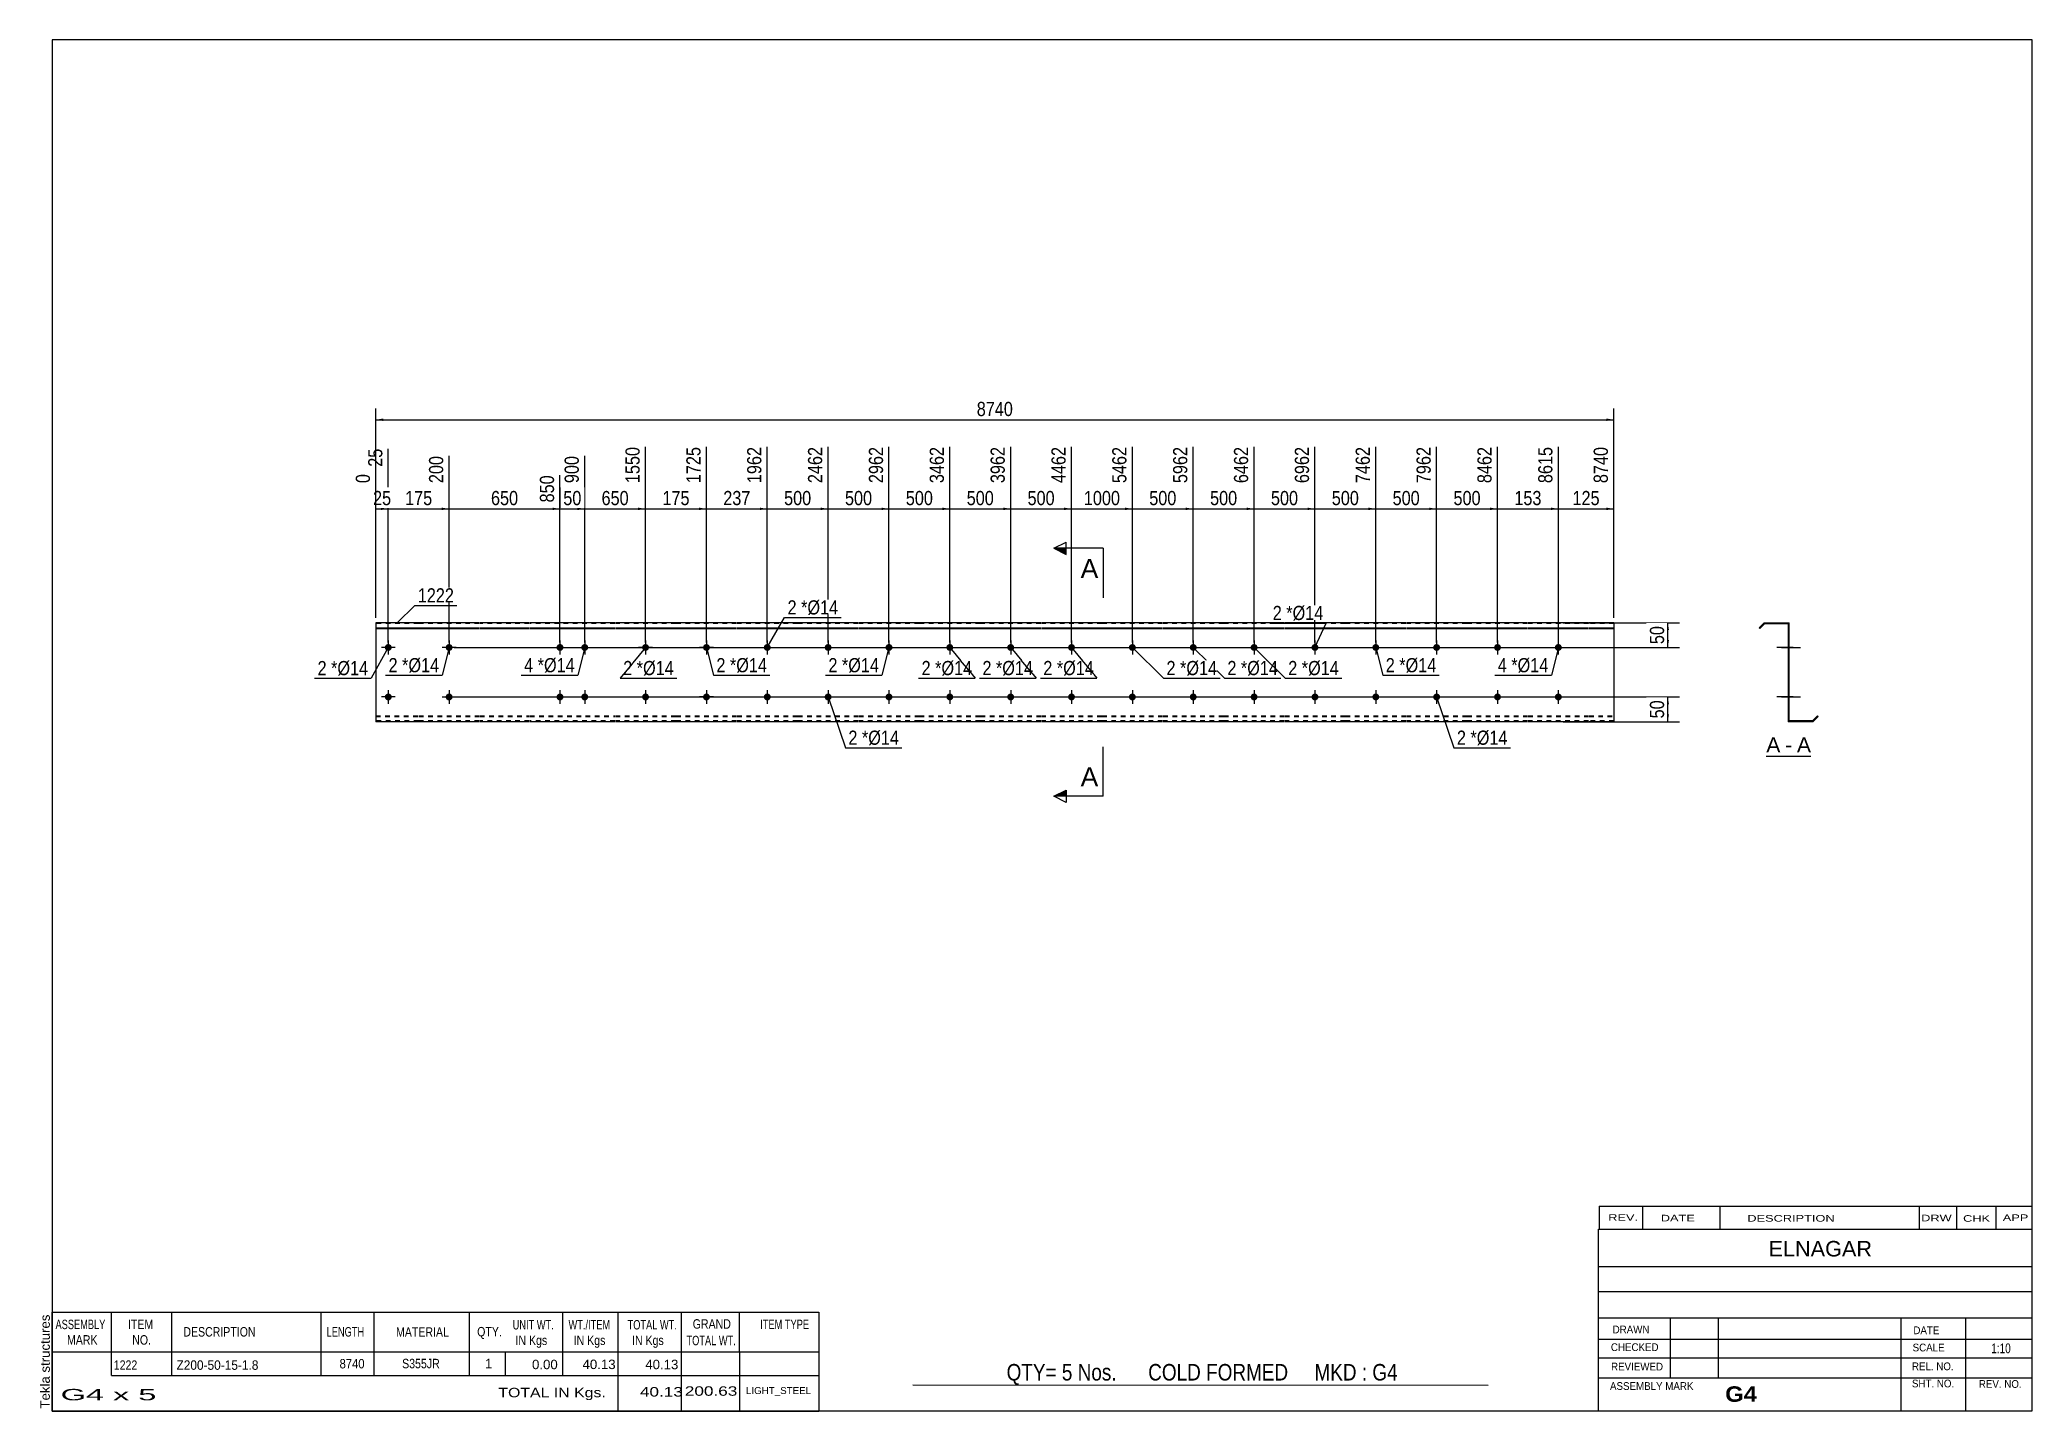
# Model space of a CAD drawing. Header units: millimetres. Extents: x -68 to 335, y -149 to 128.
import ezdxf

# ---------------------------------------------------------------- set-up
doc = ezdxf.new("R2010")
doc.units = ezdxf.units.MM
doc.linetypes.add('DXK_LINE_DOT1', pattern=[1.8814, 0.9407, -0.9407])
doc.styles.add('Arial', font='ARIAL.TTF', dxfattribs={"height": 0.2})
doc.styles.add('Arial Bold', font='ARIALBD.TTF', dxfattribs={"height": 0.2})
doc.styles.add('Arial Narrow', font='ARIALN.TTF', dxfattribs={"height": 0.2})

# ---------------------------------------------------------------- blocks, each defined once
blk = doc.blocks.new('Unknown-629087557-1873')
at = {"color": 5, "linetype": 'Continuous'}
for p, q in [((334.62, 127.75), (-65.38, 127.75)), ((-65.38, 127.75), (-65.38, -149.25)), ((334.62, -149.25), (334.62, 127.75)), ((-65.38, -149.25), (334.62, -149.25))]:
    blk.add_line(p, q, dxfattribs=at)
at = {"color": 174, "linetype": 'Continuous', "style": 'Arial'}
blk.add_text('Tekla structures', height=1.9102, rotation=90, dxfattribs=at).set_placement((-65.88, -148.75))
blk = doc.blocks.new('Unknown-629087557-12 - 1243')
at = {"color": 7, "linetype": 'Continuous'}
blk.add_line((280.9, -16.95), (289.93, -16.95), dxfattribs=at)
at = {"color": 0, "linetype": 'Continuous'}
blk.add_wipeout([(283.74, -16.2), (283.74, -13), (280.9, -13), (280.9, -16.2)], dxfattribs=at)
blk.add_wipeout([(286.13, -16.2), (286.13, -13), (284.7, -13), (284.7, -16.2)], dxfattribs=at)
at = {"color": 96, "linetype": 'Continuous', "style": 'Arial'}
blk.add_text('A', height=3.06, dxfattribs=at).set_placement((280.9, -16.2))
at = {"color": 0, "linetype": 'Continuous'}
blk.add_wipeout([(289.93, -16.2), (289.93, -13), (287.09, -13), (287.09, -16.2)], dxfattribs=at)
at = {"color": 96, "linetype": 'Continuous', "style": 'Arial'}
for s, p in [('-', (284.7, -16.2)), ('A', (287.09, -16.2))]:
    blk.add_text(s, height=3.06, dxfattribs=at).set_placement(p)
blk = doc.blocks.new('Bolt-629087557-1223 - 1203')
at = {"linetype": 'Continuous'}
blk.add_hatch(color=3, dxfattribs=at).paths.add_polyline_path([(15.49, 5, -1), (14.09, 5, -1)])
at = {"color": 3, "linetype": 'Continuous'}
for p, q in [((16.19, 5), (13.39, 5)), ((14.79, 6.4), (14.79, 3.6))]:
    blk.add_line(p, q, dxfattribs=at)
blk = doc.blocks.new('Part-629087557-1218 - 1203')
at = {"color": 2, "linetype": 'Continuous'}
for p, q in [((0, 10), (0, -10)), ((8.6, 10), (0, 10)), ((0, 8.94), (8.6, 8.94)), ((0, 8.81), (8.6, 8.81)), ((20.89, 10), (8.7, 10)), ((8.7, 8.94), (20.89, 8.94)), ((8.7, 8.81), (20.89, 8.81)), ((30.99, 10), (20.99, 10)), ((20.99, 8.94), (30.99, 8.94)), ((20.99, 8.81), (30.99, 8.81)), ((48.28, 10), (31.09, 10)), ((31.09, 8.94), (48.28, 8.94)), ((31.09, 8.81), (48.28, 8.81)), ((60.58, 10), (48.38, 10)), ((48.38, 8.94), (60.58, 8.94)), ((48.38, 8.81), (60.58, 8.81)), ((72.87, 10), (60.68, 10)), ((60.68, 8.94), (72.87, 8.94)), ((60.68, 8.81), (72.87, 8.81)), ((85.17, 10), (72.97, 10)), ((72.97, 8.94), (85.17, 8.94)), ((72.97, 8.81), (85.17, 8.81)), ((97.46, 10), (85.27, 10)), ((85.27, 8.94), (97.46, 8.94)), ((85.27, 8.81), (97.46, 8.81)), ((109.75, 10), (97.56, 10)), ((97.56, 8.94), (109.75, 8.94)), ((97.56, 8.81), (109.75, 8.81)), ((122.05, 10), (109.85, 10)), ((109.85, 8.94), (122.05, 8.94)), ((109.85, 8.81), (122.05, 8.81)), ((134.34, 10), (122.15, 10)), ((122.15, 8.94), (134.34, 8.94)), ((122.15, 8.81), (134.34, 8.81)), ((146.64, 10), (134.44, 10)), ((134.44, 8.94), (146.64, 8.94)), ((134.44, 8.81), (146.64, 8.81)), ((158.93, 10), (146.74, 10)), ((146.74, 8.94), (158.93, 8.94)), ((146.74, 8.81), (158.93, 8.81)), ((171.22, 10), (159.03, 10)), ((159.03, 8.94), (171.22, 8.94)), ((159.03, 8.81), (171.22, 8.81)), ((183.52, 10), (171.32, 10)), ((171.32, 8.94), (183.52, 8.94)), ((171.32, 8.81), (183.52, 8.81)), ((195.81, 10), (183.62, 10)), ((183.62, 8.94), (195.81, 8.94)), ((183.62, 8.81), (195.81, 8.81)), ((208.11, 10), (195.91, 10)), ((195.91, 8.94), (208.11, 8.94)), ((195.91, 8.81), (208.11, 8.81)), ((220.4, 10), (208.21, 10)), ((208.21, 8.94), (220.4, 8.94)), ((208.21, 8.81), (220.4, 8.81)), ((232.69, 10), (220.5, 10)), ((220.5, 8.94), (232.69, 8.94)), ((220.5, 8.81), (232.69, 8.81)), ((244.99, 10), (232.79, 10)), ((232.79, 8.94), (244.99, 8.94)), ((232.79, 8.81), (244.99, 8.81)), ((250.09, 10), (245.09, 10)), ((245.09, 8.94), (250.09, 8.94)), ((245.09, 8.81), (250.09, 8.81)), ((250.09, 10), (250.09, -10)), ((8.6, -10), (0, -10)), ((20.89, -10), (8.7, -10)), ((30.99, -10), (20.99, -10)), ((48.28, -10), (31.09, -10)), ((60.58, -10), (48.38, -10)), ((72.87, -10), (60.68, -10)), ((85.17, -10), (72.97, -10)), ((97.46, -10), (85.27, -10)), ((109.75, -10), (97.56, -10)), ((122.05, -10), (109.85, -10)), ((134.34, -10), (122.15, -10)), ((146.64, -10), (134.44, -10)), ((158.93, -10), (146.74, -10)), ((171.22, -10), (159.03, -10)), ((183.52, -10), (171.32, -10)), ((195.81, -10), (183.62, -10)), ((208.11, -10), (195.91, -10)), ((220.4, -10), (208.21, -10)), ((232.69, -10), (220.5, -10)), ((244.99, -10), (232.79, -10)), ((250.09, -10), (245.09, -10))]:
    blk.add_line(p, q, dxfattribs=at)
at = {"color": 7, "linetype": 'DXK_LINE_DOT1'}
for p, q in [((8.6, 9.82), (0, 9.82)), ((20.89, 9.82), (8.7, 9.82)), ((30.99, 9.82), (20.99, 9.82)), ((48.28, 9.82), (31.09, 9.82)), ((60.58, 9.82), (48.38, 9.82)), ((72.87, 9.82), (60.68, 9.82)), ((85.17, 9.82), (72.97, 9.82)), ((97.46, 9.82), (85.27, 9.82)), ((109.75, 9.82), (97.56, 9.82)), ((122.05, 9.82), (109.85, 9.82)), ((134.34, 9.82), (122.15, 9.82)), ((146.64, 9.82), (134.44, 9.82)), ((158.93, 9.82), (146.74, 9.82)), ((171.22, 9.82), (159.03, 9.82)), ((183.52, 9.82), (171.32, 9.82)), ((195.81, 9.82), (183.62, 9.82)), ((208.11, 9.82), (195.91, 9.82)), ((220.4, 9.82), (208.21, 9.82)), ((232.69, 9.82), (220.5, 9.82)), ((244.99, 9.82), (232.79, 9.82)), ((250.09, 9.82), (245.09, 9.82)), ((0, -8.81), (8.6, -8.81)), ((0, -8.94), (8.6, -8.94)), ((8.6, -9.82), (0, -9.82)), ((8.7, -8.81), (20.89, -8.81)), ((8.7, -8.94), (20.89, -8.94)), ((20.89, -9.82), (8.7, -9.82)), ((20.99, -8.81), (30.99, -8.81)), ((20.99, -8.94), (30.99, -8.94)), ((30.99, -9.82), (20.99, -9.82)), ((31.09, -8.81), (48.28, -8.81)), ((31.09, -8.94), (48.28, -8.94)), ((48.28, -9.82), (31.09, -9.82)), ((48.38, -8.81), (60.58, -8.81)), ((48.38, -8.94), (60.58, -8.94)), ((60.58, -9.82), (48.38, -9.82)), ((60.68, -8.81), (72.87, -8.81)), ((60.68, -8.94), (72.87, -8.94)), ((72.87, -9.82), (60.68, -9.82)), ((72.97, -8.81), (85.17, -8.81)), ((72.97, -8.94), (85.17, -8.94)), ((85.17, -9.82), (72.97, -9.82)), ((85.27, -8.81), (97.46, -8.81)), ((85.27, -8.94), (97.46, -8.94)), ((97.46, -9.82), (85.27, -9.82)), ((97.56, -8.81), (109.75, -8.81)), ((97.56, -8.94), (109.75, -8.94)), ((109.75, -9.82), (97.56, -9.82)), ((109.85, -8.81), (122.05, -8.81)), ((109.85, -8.94), (122.05, -8.94)), ((122.05, -9.82), (109.85, -9.82)), ((122.15, -8.81), (134.34, -8.81)), ((122.15, -8.94), (134.34, -8.94)), ((134.34, -9.82), (122.15, -9.82)), ((134.44, -8.81), (146.64, -8.81)), ((134.44, -8.94), (146.64, -8.94)), ((146.64, -9.82), (134.44, -9.82)), ((146.74, -8.81), (158.93, -8.81)), ((146.74, -8.94), (158.93, -8.94)), ((158.93, -9.82), (146.74, -9.82)), ((159.03, -8.81), (171.22, -8.81)), ((159.03, -8.94), (171.22, -8.94)), ((171.22, -9.82), (159.03, -9.82)), ((171.32, -8.81), (183.52, -8.81)), ((171.32, -8.94), (183.52, -8.94)), ((183.52, -9.82), (171.32, -9.82)), ((183.62, -8.81), (195.81, -8.81)), ((183.62, -8.94), (195.81, -8.94)), ((195.81, -9.82), (183.62, -9.82)), ((195.91, -8.81), (208.11, -8.81)), ((195.91, -8.94), (208.11, -8.94)), ((208.11, -9.82), (195.91, -9.82)), ((208.21, -8.81), (220.4, -8.81)), ((208.21, -8.94), (220.4, -8.94)), ((220.4, -9.82), (208.21, -9.82)), ((220.5, -8.81), (232.69, -8.81)), ((220.5, -8.94), (232.69, -8.94)), ((232.69, -9.82), (220.5, -9.82)), ((232.79, -8.81), (244.99, -8.81)), ((232.79, -8.94), (244.99, -8.94)), ((244.99, -9.82), (232.79, -9.82)), ((245.09, -8.81), (250.09, -8.81)), ((245.09, -8.94), (250.09, -8.94)), ((250.09, -9.82), (245.09, -9.82))]:
    blk.add_line(p, q, dxfattribs=at)
blk = doc.blocks.new('Bolt-629087557-1219 - 1203')
at = {"linetype": 'Continuous'}
for points in [[(37.89, 5, -1), (36.49, 5, -1)], [(42.89, 5, -1), (41.49, 5, -1)], [(37.89, -5, -1), (36.49, -5, -1)], [(42.89, -5, -1), (41.49, -5, -1)]]:
    blk.add_hatch(color=3, dxfattribs=at).paths.add_polyline_path(points)
at = {"color": 3, "linetype": 'Continuous'}
for p, q in [((35.79, 5), (38.59, 5)), ((37.19, 6.4), (37.19, 3.6)), ((40.79, 5), (43.59, 5)), ((42.19, 6.4), (42.19, 3.6)), ((37.19, -3.6), (37.19, -6.4)), ((42.19, -3.6), (42.19, -6.4)), ((35.79, -5), (38.59, -5)), ((40.79, -5), (43.59, -5))]:
    blk.add_line(p, q, dxfattribs=at)
blk = doc.blocks.new('Bolt-629087557-1220 - 1203')
at = {"linetype": 'Continuous'}
blk.add_hatch(color=3, dxfattribs=at).paths.add_polyline_path([(15.49, -5, -1), (14.09, -5, -1)])
at = {"color": 3, "linetype": 'Continuous'}
for p, q in [((14.79, -3.6), (14.79, -6.4)), ((13.39, -5), (16.19, -5))]:
    blk.add_line(p, q, dxfattribs=at)
blk = doc.blocks.new('Bolt-629087557-1221 - 1203')
at = {"linetype": 'Continuous'}
blk.add_hatch(color=3, dxfattribs=at).paths.add_polyline_path([(55.18, -5, -1), (53.78, -5, -1)])
at = {"color": 3, "linetype": 'Continuous'}
for p, q in [((54.48, -3.6), (54.48, -6.4)), ((53.08, -5), (55.88, -5))]:
    blk.add_line(p, q, dxfattribs=at)
blk = doc.blocks.new('Bolt-629087557-1222 - 1203')
at = {"linetype": 'Continuous'}
blk.add_hatch(color=3, dxfattribs=at).paths.add_polyline_path([(55.18, 5, -1), (53.78, 5, -1)])
at = {"color": 3, "linetype": 'Continuous'}
for p, q in [((55.88, 5), (53.08, 5)), ((54.48, 6.4), (54.48, 3.6))]:
    blk.add_line(p, q, dxfattribs=at)
blk = doc.blocks.new('Bolt-629087557-1224 - 1203')
at = {"linetype": 'Continuous'}
for points in [[(3.2, 5, -1), (1.8, 5, -1)], [(3.2, -5, -1), (1.8, -5, -1)]]:
    blk.add_hatch(color=3, dxfattribs=at).paths.add_polyline_path(points)
at = {"color": 3, "linetype": 'Continuous'}
for p, q in [((3.9, 5), (1.1, 5)), ((2.5, 6.4), (2.5, 3.6)), ((2.5, -3.6), (2.5, -6.4)), ((3.9, -5), (1.1, -5))]:
    blk.add_line(p, q, dxfattribs=at)
blk = doc.blocks.new('Bolt-629087557-1225 - 1203')
at = {"linetype": 'Continuous'}
for points in [[(67.48, 5, -1), (66.08, 5, -1)], [(67.48, -5, -1), (66.08, -5, -1)]]:
    blk.add_hatch(color=3, dxfattribs=at).paths.add_polyline_path(points)
at = {"color": 3, "linetype": 'Continuous'}
for p, q in [((68.18, 5), (65.38, 5)), ((66.78, 6.4), (66.78, 3.6)), ((66.78, -3.6), (66.78, -6.4)), ((68.18, -5), (65.38, -5))]:
    blk.add_line(p, q, dxfattribs=at)
blk = doc.blocks.new('Bolt-629087557-1226 - 1203')
at = {"linetype": 'Continuous'}
for points in [[(238.19, 5, -1), (239.59, 5, -1)], [(238.19, -5, -1), (239.59, -5, -1)]]:
    blk.add_hatch(color=3, dxfattribs=at).paths.add_polyline_path(points)
at = {"color": 3, "linetype": 'Continuous'}
for p, q in [((237.49, 5), (240.29, 5)), ((238.89, 3.6), (238.89, 6.4)), ((238.89, -6.4), (238.89, -3.6)), ((237.49, -5), (240.29, -5))]:
    blk.add_line(p, q, dxfattribs=at)
blk = doc.blocks.new('Bolt-629087557-1227 - 1203')
at = {"linetype": 'Continuous'}
for points in [[(153.53, 5, -1), (152.13, 5, -1)], [(153.53, -5, -1), (152.13, -5, -1)]]:
    blk.add_hatch(color=3, dxfattribs=at).paths.add_polyline_path(points)
at = {"color": 3, "linetype": 'Continuous'}
for p, q in [((151.43, 5), (154.23, 5)), ((152.83, 6.4), (152.83, 3.6)), ((152.83, -3.6), (152.83, -6.4)), ((151.43, -5), (154.23, -5))]:
    blk.add_line(p, q, dxfattribs=at)
blk = doc.blocks.new('Bolt-629087557-1228 - 1203')
at = {"linetype": 'Continuous'}
for points in [[(165.83, 5, -1), (164.43, 5, -1)], [(165.83, -5, -1), (164.43, -5, -1)]]:
    blk.add_hatch(color=3, dxfattribs=at).paths.add_polyline_path(points)
at = {"color": 3, "linetype": 'Continuous'}
for p, q in [((163.73, 5), (166.53, 5)), ((165.13, 6.4), (165.13, 3.6)), ((165.13, -3.6), (165.13, -6.4)), ((163.73, -5), (166.53, -5))]:
    blk.add_line(p, q, dxfattribs=at)
blk = doc.blocks.new('Bolt-629087557-1229 - 1203')
at = {"linetype": 'Continuous'}
for points in [[(178.12, 5, -1), (176.72, 5, -1)], [(178.12, -5, -1), (176.72, -5, -1)]]:
    blk.add_hatch(color=3, dxfattribs=at).paths.add_polyline_path(points)
at = {"color": 3, "linetype": 'Continuous'}
for p, q in [((176.02, 5), (178.82, 5)), ((177.42, 6.4), (177.42, 3.6)), ((177.42, -3.6), (177.42, -6.4)), ((176.02, -5), (178.82, -5))]:
    blk.add_line(p, q, dxfattribs=at)
blk = doc.blocks.new('Bolt-629087557-1230 - 1203')
at = {"linetype": 'Continuous'}
for points in [[(190.42, 5, -1), (189.02, 5, -1)], [(190.42, -5, -1), (189.02, -5, -1)]]:
    blk.add_hatch(color=3, dxfattribs=at).paths.add_polyline_path(points)
at = {"color": 3, "linetype": 'Continuous'}
for p, q in [((188.32, 5), (191.12, 5)), ((189.72, 6.4), (189.72, 3.6)), ((189.72, -3.6), (189.72, -6.4)), ((188.32, -5), (191.12, -5))]:
    blk.add_line(p, q, dxfattribs=at)
blk = doc.blocks.new('Bolt-629087557-1231 - 1203')
at = {"linetype": 'Continuous'}
for points in [[(202.71, 5, -1), (201.31, 5, -1)], [(202.71, -5, -1), (201.31, -5, -1)]]:
    blk.add_hatch(color=3, dxfattribs=at).paths.add_polyline_path(points)
at = {"color": 3, "linetype": 'Continuous'}
for p, q in [((200.61, 5), (203.41, 5)), ((202.01, 6.4), (202.01, 3.6)), ((202.01, -3.6), (202.01, -6.4)), ((200.61, -5), (203.41, -5))]:
    blk.add_line(p, q, dxfattribs=at)
blk = doc.blocks.new('Bolt-629087557-1232 - 1203')
at = {"linetype": 'Continuous'}
for points in [[(215, 5, -1), (213.6, 5, -1)], [(215, -5, -1), (213.6, -5, -1)]]:
    blk.add_hatch(color=3, dxfattribs=at).paths.add_polyline_path(points)
at = {"color": 3, "linetype": 'Continuous'}
for p, q in [((212.9, 5), (215.7, 5)), ((214.3, 6.4), (214.3, 3.6)), ((214.3, -3.6), (214.3, -6.4)), ((212.9, -5), (215.7, -5))]:
    blk.add_line(p, q, dxfattribs=at)
blk = doc.blocks.new('Bolt-629087557-1233 - 1203')
at = {"linetype": 'Continuous'}
for points in [[(227.3, 5, -1), (225.9, 5, -1)], [(227.3, -5, -1), (225.9, -5, -1)]]:
    blk.add_hatch(color=3, dxfattribs=at).paths.add_polyline_path(points)
at = {"color": 3, "linetype": 'Continuous'}
for p, q in [((225.2, 5), (228, 5)), ((226.6, 6.4), (226.6, 3.6)), ((226.6, -3.6), (226.6, -6.4)), ((225.2, -5), (228, -5))]:
    blk.add_line(p, q, dxfattribs=at)
blk = doc.blocks.new('Bolt-629087557-1234 - 1203')
at = {"linetype": 'Continuous'}
for points in [[(141.24, 5, -1), (139.84, 5, -1)], [(141.24, -5, -1), (139.84, -5, -1)]]:
    blk.add_hatch(color=3, dxfattribs=at).paths.add_polyline_path(points)
at = {"color": 3, "linetype": 'Continuous'}
for p, q in [((139.14, 5), (141.94, 5)), ((140.54, 6.4), (140.54, 3.6)), ((140.54, -3.6), (140.54, -6.4)), ((139.14, -5), (141.94, -5))]:
    blk.add_line(p, q, dxfattribs=at)
blk = doc.blocks.new('Bolt-629087557-1235 - 1203')
at = {"linetype": 'Continuous'}
for points in [[(128.95, 5, -1), (127.55, 5, -1)], [(128.95, -5, -1), (127.55, -5, -1)]]:
    blk.add_hatch(color=3, dxfattribs=at).paths.add_polyline_path(points)
at = {"color": 3, "linetype": 'Continuous'}
for p, q in [((126.85, 5), (129.65, 5)), ((128.25, 6.4), (128.25, 3.6)), ((128.25, -3.6), (128.25, -6.4)), ((126.85, -5), (129.65, -5))]:
    blk.add_line(p, q, dxfattribs=at)
blk = doc.blocks.new('Bolt-629087557-1236 - 1203')
at = {"linetype": 'Continuous'}
for points in [[(116.65, 5, -1), (115.25, 5, -1)], [(116.65, -5, -1), (115.25, -5, -1)]]:
    blk.add_hatch(color=3, dxfattribs=at).paths.add_polyline_path(points)
at = {"color": 3, "linetype": 'Continuous'}
for p, q in [((114.55, 5), (117.35, 5)), ((115.95, 6.4), (115.95, 3.6)), ((115.95, -3.6), (115.95, -6.4)), ((114.55, -5), (117.35, -5))]:
    blk.add_line(p, q, dxfattribs=at)
blk = doc.blocks.new('Bolt-629087557-1237 - 1203')
at = {"linetype": 'Continuous'}
for points in [[(104.36, 5, -1), (102.96, 5, -1)], [(104.36, -5, -1), (102.96, -5, -1)]]:
    blk.add_hatch(color=3, dxfattribs=at).paths.add_polyline_path(points)
at = {"color": 3, "linetype": 'Continuous'}
for p, q in [((102.26, 5), (105.06, 5)), ((103.66, 6.4), (103.66, 3.6)), ((103.66, -3.6), (103.66, -6.4)), ((102.26, -5), (105.06, -5))]:
    blk.add_line(p, q, dxfattribs=at)
blk = doc.blocks.new('Bolt-629087557-1238 - 1203')
at = {"linetype": 'Continuous'}
for points in [[(92.06, 5, -1), (90.66, 5, -1)], [(92.06, -5, -1), (90.66, -5, -1)]]:
    blk.add_hatch(color=3, dxfattribs=at).paths.add_polyline_path(points)
at = {"color": 3, "linetype": 'Continuous'}
for p, q in [((89.96, 5), (92.76, 5)), ((91.36, 6.4), (91.36, 3.6)), ((91.36, -3.6), (91.36, -6.4)), ((89.96, -5), (92.76, -5))]:
    blk.add_line(p, q, dxfattribs=at)
blk = doc.blocks.new('Bolt-629087557-1239 - 1203')
at = {"linetype": 'Continuous'}
for points in [[(79.77, 5, -1), (78.37, 5, -1)], [(79.77, -5, -1), (78.37, -5, -1)]]:
    blk.add_hatch(color=3, dxfattribs=at).paths.add_polyline_path(points)
at = {"color": 3, "linetype": 'Continuous'}
for p, q in [((77.67, 5), (80.47, 5)), ((79.07, 6.4), (79.07, 3.6)), ((79.07, -3.6), (79.07, -6.4)), ((77.67, -5), (80.47, -5))]:
    blk.add_line(p, q, dxfattribs=at)
blk = doc.blocks.new('Bolt-629087557-1248 - 1243')
at = {"linetype": 'Continuous'}
blk.add_hatch(color=3, dxfattribs=at).paths.add_polyline_path([(285.5, -5.7), (285.5, -4.3), (285.32, -4.3), (285.32, -5.7)])
at = {"color": 3, "linetype": 'Continuous'}
for p, q in [((284.34, -5), (287.64, -5)), ((285.32, -4.3), (285.5, -4.3)), ((285.32, -5.7), (285.5, -5.7))]:
    blk.add_line(p, q, dxfattribs=at)
blk = doc.blocks.new('Bolt-629087557-1264 - 1243')
at = {"linetype": 'Continuous'}
for points in [[(285.5, 4.3), (285.5, 5.7), (285.32, 5.7), (285.32, 4.3)], [(285.5, -5.7), (285.5, -4.3), (285.32, -4.3), (285.32, -5.7)]]:
    blk.add_hatch(color=3, dxfattribs=at).paths.add_polyline_path(points)
at = {"color": 3, "linetype": 'Continuous'}
for p, q in [((284.52, 5), (287.82, 5)), ((285.32, 5.7), (285.5, 5.7)), ((285.32, 4.3), (285.5, 4.3)), ((284.52, -5), (287.82, -5)), ((285.32, -4.3), (285.5, -4.3)), ((285.32, -5.7), (285.5, -5.7))]:
    blk.add_line(p, q, dxfattribs=at)
blk = doc.blocks.new('Part-629087557-1245 - 1243')
at = {"color": 2, "linetype": 'Continuous'}
for p, q in [((280.5, 10), (279.44, 8.94)), ((279.44, 8.94), (279.57, 8.81)), ((279.57, 8.81), (280.58, 9.82)), ((280.5, 10), (285.5, 10)), ((280.58, 9.82), (285.32, 9.82)), ((285.32, 9.82), (285.32, -10)), ((285.5, -9.82), (285.5, 10)), ((290.32, -10), (285.32, -10)), ((290.25, -9.82), (285.5, -9.82)), ((291.26, -8.81), (290.25, -9.82)), ((290.32, -10), (291.39, -8.94)), ((291.39, -8.94), (291.26, -8.81))]:
    blk.add_line(p, q, dxfattribs=at)
blk = doc.blocks.new('Bolt-629087557-1246 - 1243')
at = {"linetype": 'Continuous'}
for points in [[(285.5, 4.3), (285.5, 5.7), (285.32, 5.7), (285.32, 4.3)], [(285.5, 4.3), (285.5, 5.7), (285.32, 5.7), (285.32, 4.3)], [(285.5, -5.7), (285.5, -4.3), (285.32, -4.3), (285.32, -5.7)], [(285.5, -5.7), (285.5, -4.3), (285.32, -4.3), (285.32, -5.7)]]:
    blk.add_hatch(color=3, dxfattribs=at).paths.add_polyline_path(points)
at = {"color": 3, "linetype": 'Continuous'}
for p, q in [((283.99, 5), (287.79, 5)), ((283.99, 5), (287.79, 5)), ((285.32, 5.7), (285.5, 5.7)), ((285.32, 5.7), (285.5, 5.7)), ((285.32, 4.3), (285.5, 4.3)), ((285.32, 4.3), (285.5, 4.3)), ((283.99, -5), (287.79, -5)), ((283.99, -5), (287.79, -5)), ((285.32, -4.3), (285.5, -4.3)), ((285.32, -4.3), (285.5, -4.3)), ((285.32, -5.7), (285.5, -5.7)), ((285.32, -5.7), (285.5, -5.7))]:
    blk.add_line(p, q, dxfattribs=at)
blk = doc.blocks.new('Bolt-629087557-1247 - 1243')
at = {"linetype": 'Continuous'}
blk.add_hatch(color=3, dxfattribs=at).paths.add_polyline_path([(285.5, -5.7), (285.5, -4.3), (285.32, -4.3), (285.32, -5.7)])
at = {"color": 3, "linetype": 'Continuous'}
for p, q in [((284.34, -5), (287.64, -5)), ((285.32, -4.3), (285.5, -4.3)), ((285.32, -5.7), (285.5, -5.7))]:
    blk.add_line(p, q, dxfattribs=at)
blk = doc.blocks.new('Bolt-629087557-1249 - 1243')
at = {"linetype": 'Continuous'}
blk.add_hatch(color=3, dxfattribs=at).paths.add_polyline_path([(285.5, 4.3), (285.5, 5.7), (285.32, 5.7), (285.32, 4.3)])
at = {"color": 3, "linetype": 'Continuous'}
for p, q in [((286.34, 5), (283.04, 5)), ((285.5, 5.7), (285.32, 5.7)), ((285.5, 4.3), (285.32, 4.3))]:
    blk.add_line(p, q, dxfattribs=at)
blk = doc.blocks.new('Bolt-629087557-1250 - 1243')
at = {"linetype": 'Continuous'}
blk.add_hatch(color=3, dxfattribs=at).paths.add_polyline_path([(285.5, 4.3), (285.5, 5.7), (285.32, 5.7), (285.32, 4.3)])
at = {"color": 3, "linetype": 'Continuous'}
for p, q in [((286.34, 5), (283.04, 5)), ((285.5, 5.7), (285.32, 5.7)), ((285.5, 4.3), (285.32, 4.3))]:
    blk.add_line(p, q, dxfattribs=at)
blk = doc.blocks.new('Bolt-629087557-1251 - 1243')
at = {"linetype": 'Continuous'}
for points in [[(285.5, 4.3), (285.5, 5.7), (285.32, 5.7), (285.32, 4.3)], [(285.5, -5.7), (285.5, -4.3), (285.32, -4.3), (285.32, -5.7)]]:
    blk.add_hatch(color=3, dxfattribs=at).paths.add_polyline_path(points)
at = {"color": 3, "linetype": 'Continuous'}
for p, q in [((286.34, 5), (283.04, 5)), ((285.5, 5.7), (285.32, 5.7)), ((285.5, 4.3), (285.32, 4.3)), ((286.34, -5), (283.04, -5)), ((285.5, -4.3), (285.32, -4.3)), ((285.5, -5.7), (285.32, -5.7))]:
    blk.add_line(p, q, dxfattribs=at)
blk = doc.blocks.new('Bolt-629087557-1252 - 1243')
at = {"linetype": 'Continuous'}
for points in [[(285.5, 4.3), (285.5, 5.7), (285.32, 5.7), (285.32, 4.3)], [(285.5, -5.7), (285.5, -4.3), (285.32, -4.3), (285.32, -5.7)]]:
    blk.add_hatch(color=3, dxfattribs=at).paths.add_polyline_path(points)
at = {"color": 3, "linetype": 'Continuous'}
for p, q in [((286.34, 5), (283.04, 5)), ((285.5, 5.7), (285.32, 5.7)), ((285.5, 4.3), (285.32, 4.3)), ((286.34, -5), (283.04, -5)), ((285.5, -4.3), (285.32, -4.3)), ((285.5, -5.7), (285.32, -5.7))]:
    blk.add_line(p, q, dxfattribs=at)
blk = doc.blocks.new('Bolt-629087557-1253 - 1243')
at = {"linetype": 'Continuous'}
for points in [[(285.32, 5.7), (285.32, 4.3), (285.5, 4.3), (285.5, 5.7)], [(285.32, -4.3), (285.32, -5.7), (285.5, -5.7), (285.5, -4.3)]]:
    blk.add_hatch(color=3, dxfattribs=at).paths.add_polyline_path(points)
at = {"color": 3, "linetype": 'Continuous'}
for p, q in [((286.3, 5), (283, 5)), ((285.5, 5.7), (285.32, 5.7)), ((285.5, 4.3), (285.32, 4.3)), ((286.3, -5), (283, -5)), ((285.5, -4.3), (285.32, -4.3)), ((285.5, -5.7), (285.32, -5.7))]:
    blk.add_line(p, q, dxfattribs=at)
blk = doc.blocks.new('Bolt-629087557-1254 - 1243')
at = {"linetype": 'Continuous'}
for points in [[(285.5, 4.3), (285.5, 5.7), (285.32, 5.7), (285.32, 4.3)], [(285.5, -5.7), (285.5, -4.3), (285.32, -4.3), (285.32, -5.7)]]:
    blk.add_hatch(color=3, dxfattribs=at).paths.add_polyline_path(points)
at = {"color": 3, "linetype": 'Continuous'}
for p, q in [((284.52, 5), (287.82, 5)), ((285.32, 5.7), (285.5, 5.7)), ((285.32, 4.3), (285.5, 4.3)), ((284.52, -5), (287.82, -5)), ((285.32, -4.3), (285.5, -4.3)), ((285.32, -5.7), (285.5, -5.7))]:
    blk.add_line(p, q, dxfattribs=at)
blk = doc.blocks.new('Bolt-629087557-1255 - 1243')
at = {"linetype": 'Continuous'}
for points in [[(285.5, 4.3), (285.5, 5.7), (285.32, 5.7), (285.32, 4.3)], [(285.5, -5.7), (285.5, -4.3), (285.32, -4.3), (285.32, -5.7)]]:
    blk.add_hatch(color=3, dxfattribs=at).paths.add_polyline_path(points)
at = {"color": 3, "linetype": 'Continuous'}
for p, q in [((284.52, 5), (287.82, 5)), ((285.32, 5.7), (285.5, 5.7)), ((285.32, 4.3), (285.5, 4.3)), ((284.52, -5), (287.82, -5)), ((285.32, -4.3), (285.5, -4.3)), ((285.32, -5.7), (285.5, -5.7))]:
    blk.add_line(p, q, dxfattribs=at)
blk = doc.blocks.new('Bolt-629087557-1256 - 1243')
at = {"linetype": 'Continuous'}
for points in [[(285.5, 4.3), (285.5, 5.7), (285.32, 5.7), (285.32, 4.3)], [(285.5, -5.7), (285.5, -4.3), (285.32, -4.3), (285.32, -5.7)]]:
    blk.add_hatch(color=3, dxfattribs=at).paths.add_polyline_path(points)
at = {"color": 3, "linetype": 'Continuous'}
for p, q in [((284.52, 5), (287.82, 5)), ((285.32, 5.7), (285.5, 5.7)), ((285.32, 4.3), (285.5, 4.3)), ((284.52, -5), (287.82, -5)), ((285.32, -4.3), (285.5, -4.3)), ((285.32, -5.7), (285.5, -5.7))]:
    blk.add_line(p, q, dxfattribs=at)
blk = doc.blocks.new('Bolt-629087557-1257 - 1243')
at = {"linetype": 'Continuous'}
for points in [[(285.5, 4.3), (285.5, 5.7), (285.32, 5.7), (285.32, 4.3)], [(285.5, -5.7), (285.5, -4.3), (285.32, -4.3), (285.32, -5.7)]]:
    blk.add_hatch(color=3, dxfattribs=at).paths.add_polyline_path(points)
at = {"color": 3, "linetype": 'Continuous'}
for p, q in [((284.52, 5), (287.82, 5)), ((285.32, 5.7), (285.5, 5.7)), ((285.32, 4.3), (285.5, 4.3)), ((284.52, -5), (287.82, -5)), ((285.32, -4.3), (285.5, -4.3)), ((285.32, -5.7), (285.5, -5.7))]:
    blk.add_line(p, q, dxfattribs=at)
blk = doc.blocks.new('Bolt-629087557-1258 - 1243')
at = {"linetype": 'Continuous'}
for points in [[(285.5, 4.3), (285.5, 5.7), (285.32, 5.7), (285.32, 4.3)], [(285.5, -5.7), (285.5, -4.3), (285.32, -4.3), (285.32, -5.7)]]:
    blk.add_hatch(color=3, dxfattribs=at).paths.add_polyline_path(points)
at = {"color": 3, "linetype": 'Continuous'}
for p, q in [((284.52, 5), (287.82, 5)), ((285.32, 5.7), (285.5, 5.7)), ((285.32, 4.3), (285.5, 4.3)), ((284.52, -5), (287.82, -5)), ((285.32, -4.3), (285.5, -4.3)), ((285.32, -5.7), (285.5, -5.7))]:
    blk.add_line(p, q, dxfattribs=at)
blk = doc.blocks.new('Bolt-629087557-1259 - 1243')
at = {"linetype": 'Continuous'}
for points in [[(285.5, 4.3), (285.5, 5.7), (285.32, 5.7), (285.32, 4.3)], [(285.5, -5.7), (285.5, -4.3), (285.32, -4.3), (285.32, -5.7)]]:
    blk.add_hatch(color=3, dxfattribs=at).paths.add_polyline_path(points)
at = {"color": 3, "linetype": 'Continuous'}
for p, q in [((284.52, 5), (287.82, 5)), ((285.32, 5.7), (285.5, 5.7)), ((285.32, 4.3), (285.5, 4.3)), ((284.52, -5), (287.82, -5)), ((285.32, -4.3), (285.5, -4.3)), ((285.32, -5.7), (285.5, -5.7))]:
    blk.add_line(p, q, dxfattribs=at)
blk = doc.blocks.new('Bolt-629087557-1260 - 1243')
at = {"linetype": 'Continuous'}
for points in [[(285.5, 4.3), (285.5, 5.7), (285.32, 5.7), (285.32, 4.3)], [(285.5, -5.7), (285.5, -4.3), (285.32, -4.3), (285.32, -5.7)]]:
    blk.add_hatch(color=3, dxfattribs=at).paths.add_polyline_path(points)
at = {"color": 3, "linetype": 'Continuous'}
for p, q in [((284.52, 5), (287.82, 5)), ((285.32, 5.7), (285.5, 5.7)), ((285.32, 4.3), (285.5, 4.3)), ((284.52, -5), (287.82, -5)), ((285.32, -4.3), (285.5, -4.3)), ((285.32, -5.7), (285.5, -5.7))]:
    blk.add_line(p, q, dxfattribs=at)
blk = doc.blocks.new('Bolt-629087557-1261 - 1243')
at = {"linetype": 'Continuous'}
for points in [[(285.5, 4.3), (285.5, 5.7), (285.32, 5.7), (285.32, 4.3)], [(285.5, -5.7), (285.5, -4.3), (285.32, -4.3), (285.32, -5.7)]]:
    blk.add_hatch(color=3, dxfattribs=at).paths.add_polyline_path(points)
at = {"color": 3, "linetype": 'Continuous'}
for p, q in [((284.52, 5), (287.82, 5)), ((285.32, 5.7), (285.5, 5.7)), ((285.32, 4.3), (285.5, 4.3)), ((284.52, -5), (287.82, -5)), ((285.32, -4.3), (285.5, -4.3)), ((285.32, -5.7), (285.5, -5.7))]:
    blk.add_line(p, q, dxfattribs=at)
blk = doc.blocks.new('Bolt-629087557-1262 - 1243')
at = {"linetype": 'Continuous'}
for points in [[(285.5, 4.3), (285.5, 5.7), (285.32, 5.7), (285.32, 4.3)], [(285.5, -5.7), (285.5, -4.3), (285.32, -4.3), (285.32, -5.7)]]:
    blk.add_hatch(color=3, dxfattribs=at).paths.add_polyline_path(points)
at = {"color": 3, "linetype": 'Continuous'}
for p, q in [((284.52, 5), (287.82, 5)), ((285.32, 5.7), (285.5, 5.7)), ((285.32, 4.3), (285.5, 4.3)), ((284.52, -5), (287.82, -5)), ((285.32, -4.3), (285.5, -4.3)), ((285.32, -5.7), (285.5, -5.7))]:
    blk.add_line(p, q, dxfattribs=at)
blk = doc.blocks.new('Bolt-629087557-1263 - 1243')
at = {"linetype": 'Continuous'}
for points in [[(285.5, 4.3), (285.5, 5.7), (285.32, 5.7), (285.32, 4.3)], [(285.5, -5.7), (285.5, -4.3), (285.32, -4.3), (285.32, -5.7)]]:
    blk.add_hatch(color=3, dxfattribs=at).paths.add_polyline_path(points)
at = {"color": 3, "linetype": 'Continuous'}
for p, q in [((284.52, 5), (287.82, 5)), ((285.32, 5.7), (285.5, 5.7)), ((285.32, 4.3), (285.5, 4.3)), ((284.52, -5), (287.82, -5)), ((285.32, -4.3), (285.5, -4.3)), ((285.32, -5.7), (285.5, -5.7))]:
    blk.add_line(p, q, dxfattribs=at)
blk = doc.blocks.new('Bolt-629087557-1265 - 1243')
at = {"linetype": 'Continuous'}
for points in [[(285.5, 4.3), (285.5, 5.7), (285.32, 5.7), (285.32, 4.3)], [(285.5, -5.7), (285.5, -4.3), (285.32, -4.3), (285.32, -5.7)]]:
    blk.add_hatch(color=3, dxfattribs=at).paths.add_polyline_path(points)
at = {"color": 3, "linetype": 'Continuous'}
for p, q in [((284.52, 5), (287.82, 5)), ((285.32, 5.7), (285.5, 5.7)), ((285.32, 4.3), (285.5, 4.3)), ((284.52, -5), (287.82, -5)), ((285.32, -4.3), (285.5, -4.3)), ((285.32, -5.7), (285.5, -5.7))]:
    blk.add_line(p, q, dxfattribs=at)
blk = doc.blocks.new('Bolt-629087557-1266 - 1243')
at = {"linetype": 'Continuous'}
for points in [[(285.5, 4.3), (285.5, 5.7), (285.32, 5.7), (285.32, 4.3)], [(285.5, -5.7), (285.5, -4.3), (285.32, -4.3), (285.32, -5.7)]]:
    blk.add_hatch(color=3, dxfattribs=at).paths.add_polyline_path(points)
at = {"color": 3, "linetype": 'Continuous'}
for p, q in [((284.52, 5), (287.82, 5)), ((285.32, 5.7), (285.5, 5.7)), ((285.32, 4.3), (285.5, 4.3)), ((284.52, -5), (287.82, -5)), ((285.32, -4.3), (285.5, -4.3)), ((285.32, -5.7), (285.5, -5.7))]:
    blk.add_line(p, q, dxfattribs=at)
blk = doc.blocks.new('StraightDimension-629087557-1293 - 1203')
at = {"linetype": 'Continuous'}
blk.add_hatch(color=7, dxfattribs=at).paths.add_polyline_path([(212.8, 33.25), (214.3, 33), (212.8, 32.75)])
at = {"color": 7, "linetype": 'Continuous'}
for p, q in [((202.01, 6), (202.01, 45.51)), ((214.3, 6), (214.3, 45.51)), ((202.01, 33), (214.3, 33))]:
    blk.add_line(p, q, dxfattribs=at)
at = {"color": 0}
blk.add_wipeout([(211.5, 33.15), (211.5, 37.35), (204.81, 37.35), (204.81, 33.15)], dxfattribs=at)
at = {"color": 0, "linetype": 'Continuous'}
blk.add_wipeout([(213.7, 46.11), (209.5, 46.11), (209.5, 37.6), (213.7, 37.6)], dxfattribs=at)
at = {"color": 3, "linetype": 'Continuous', "style": 'Arial Narrow'}
blk.add_text('7962', height=2.863, rotation=90.0002, dxfattribs=at).set_placement((213.1, 38.2))
at = {"color": 3, "style": 'Arial Narrow'}
blk.add_text('500', height=2.863, dxfattribs=at).set_placement((205.41, 33.75))
blk = doc.blocks.new('StraightDimension-629087557-1303 - 1203')
at = {"linetype": 'Continuous'}
blk.add_hatch(color=7, dxfattribs=at).paths.add_polyline_path([(89.86, 33.25), (91.36, 33), (89.86, 32.75)])
at = {"color": 7, "linetype": 'Continuous'}
for p, q in [((79.07, 6), (79.07, 45.51)), ((91.36, 6), (91.36, 45.51)), ((79.07, 33), (91.36, 33))]:
    blk.add_line(p, q, dxfattribs=at)
at = {"color": 0}
blk.add_wipeout([(88.56, 33.15), (88.56, 37.35), (81.87, 37.35), (81.87, 33.15)], dxfattribs=at)
at = {"color": 0, "linetype": 'Continuous'}
blk.add_wipeout([(90.76, 46.11), (86.56, 46.11), (86.56, 37.6), (90.76, 37.6)], dxfattribs=at)
at = {"color": 3, "linetype": 'Continuous', "style": 'Arial Narrow'}
blk.add_text('2462', height=2.863, rotation=90.0002, dxfattribs=at).set_placement((90.16, 38.2))
at = {"color": 3, "style": 'Arial Narrow'}
blk.add_text('500', height=2.863, dxfattribs=at).set_placement((82.47, 33.75))
blk = doc.blocks.new('StraightDimension-629087557-1297 - 1203')
at = {"linetype": 'Continuous'}
blk.add_hatch(color=7, dxfattribs=at).paths.add_polyline_path([(163.63, 33.25), (165.13, 33), (163.63, 32.75)])
at = {"color": 7, "linetype": 'Continuous'}
for p, q in [((152.83, 6), (152.83, 45.51)), ((165.13, 6), (165.13, 45.51)), ((152.83, 33), (165.13, 33))]:
    blk.add_line(p, q, dxfattribs=at)
at = {"color": 0}
blk.add_wipeout([(162.32, 33.15), (162.32, 37.35), (155.64, 37.35), (155.64, 33.15)], dxfattribs=at)
at = {"color": 0, "linetype": 'Continuous'}
blk.add_wipeout([(164.53, 46.11), (160.33, 46.11), (160.33, 37.6), (164.53, 37.6)], dxfattribs=at)
at = {"color": 3, "linetype": 'Continuous', "style": 'Arial Narrow'}
blk.add_text('5962', height=2.863, rotation=90.0002, dxfattribs=at).set_placement((163.93, 38.2))
at = {"color": 3, "style": 'Arial Narrow'}
blk.add_text('500', height=2.863, dxfattribs=at).set_placement((156.24, 33.75))
blk = doc.blocks.new('StraightDimension-629087557-1292 - 1203')
at = {"linetype": 'Continuous'}
blk.add_hatch(color=7, dxfattribs=at).paths.add_polyline_path([(225.1, 33.25), (226.6, 33), (225.1, 32.75)])
at = {"color": 7, "linetype": 'Continuous'}
for p, q in [((214.3, 6), (214.3, 45.51)), ((226.6, 6), (226.6, 45.51)), ((214.3, 33), (226.6, 33))]:
    blk.add_line(p, q, dxfattribs=at)
at = {"color": 0}
blk.add_wipeout([(223.79, 33.15), (223.79, 37.35), (217.11, 37.35), (217.11, 33.15)], dxfattribs=at)
at = {"color": 0, "linetype": 'Continuous'}
blk.add_wipeout([(226, 46.11), (221.8, 46.11), (221.8, 37.6), (226, 37.6)], dxfattribs=at)
at = {"color": 3, "linetype": 'Continuous', "style": 'Arial Narrow'}
blk.add_text('8462', height=2.863, rotation=90.0002, dxfattribs=at).set_placement((225.4, 38.2))
at = {"color": 3, "style": 'Arial Narrow'}
blk.add_text('500', height=2.863, dxfattribs=at).set_placement((217.71, 33.75))
blk = doc.blocks.new('StraightDimension-629087557-1291 - 1203')
at = {"linetype": 'Continuous'}
blk.add_hatch(color=7, dxfattribs=at).paths.add_polyline_path([(237.39, 33.25), (238.89, 33), (237.39, 32.75)])
at = {"color": 7, "linetype": 'Continuous'}
for p, q in [((226.6, 6), (226.6, 45.51)), ((238.89, 6), (238.89, 45.51)), ((226.6, 33), (238.89, 33))]:
    blk.add_line(p, q, dxfattribs=at)
at = {"color": 0}
blk.add_wipeout([(236.09, 33.15), (236.09, 37.35), (229.4, 37.35), (229.4, 33.15)], dxfattribs=at)
at = {"color": 0, "linetype": 'Continuous'}
blk.add_wipeout([(238.29, 46.11), (234.09, 46.11), (234.09, 37.6), (238.29, 37.6)], dxfattribs=at)
at = {"color": 3, "linetype": 'Continuous', "style": 'Arial Narrow'}
blk.add_text('8615', height=2.863, rotation=90.0002, dxfattribs=at).set_placement((237.69, 38.2))
at = {"color": 3, "style": 'Arial Narrow'}
blk.add_text('153', height=2.863, dxfattribs=at).set_placement((230, 33.75))
blk = doc.blocks.new('StraightDimension-629087557-1301 - 1203')
at = {"linetype": 'Continuous'}
blk.add_hatch(color=7, dxfattribs=at).paths.add_polyline_path([(114.45, 33.25), (115.95, 33), (114.45, 32.75)])
at = {"color": 7, "linetype": 'Continuous'}
for p, q in [((103.66, 6), (103.66, 45.51)), ((115.95, 6), (115.95, 45.51)), ((103.66, 33), (115.95, 33))]:
    blk.add_line(p, q, dxfattribs=at)
at = {"color": 0}
blk.add_wipeout([(113.15, 33.15), (113.15, 37.35), (106.46, 37.35), (106.46, 33.15)], dxfattribs=at)
at = {"color": 0, "linetype": 'Continuous'}
blk.add_wipeout([(115.35, 46.11), (111.15, 46.11), (111.15, 37.6), (115.35, 37.6)], dxfattribs=at)
at = {"color": 3, "linetype": 'Continuous', "style": 'Arial Narrow'}
blk.add_text('3462', height=2.863, rotation=90.0002, dxfattribs=at).set_placement((114.75, 38.2))
at = {"color": 3, "style": 'Arial Narrow'}
blk.add_text('500', height=2.863, dxfattribs=at).set_placement((107.06, 33.75))
blk = doc.blocks.new('StraightDimension-629087557-1290 - 1203')
at = {"linetype": 'Continuous'}
blk.add_hatch(color=7, dxfattribs=at).paths.add_polyline_path([(248.59, 33.25), (250.09, 33), (248.59, 32.75)])
at = {"color": 7, "linetype": 'Continuous'}
for p, q in [((238.89, 6), (238.89, 45.51)), ((250.09, 11), (250.09, 45.51)), ((238.89, 33), (250.09, 33))]:
    blk.add_line(p, q, dxfattribs=at)
at = {"color": 0}
blk.add_wipeout([(247.83, 33.15), (247.83, 37.35), (241.15, 37.35), (241.15, 33.15)], dxfattribs=at)
at = {"color": 0, "linetype": 'Continuous'}
blk.add_wipeout([(249.49, 46.11), (245.29, 46.11), (245.29, 37.6), (249.49, 37.6)], dxfattribs=at)
at = {"color": 3, "linetype": 'Continuous', "style": 'Arial Narrow'}
blk.add_text('8740', height=2.863, rotation=90.0002, dxfattribs=at).set_placement((248.89, 38.2))
at = {"color": 3, "style": 'Arial Narrow'}
blk.add_text('125', height=2.863, dxfattribs=at).set_placement((241.75, 33.75))
blk = doc.blocks.new('StraightDimension-629087557-1305 - 1203')
at = {"linetype": 'Continuous'}
blk.add_hatch(color=7, dxfattribs=at).paths.add_polyline_path([(65.28, 33.25), (66.78, 33), (65.28, 32.75)])
at = {"color": 7, "linetype": 'Continuous'}
for p, q in [((54.48, 6), (54.48, 45.51)), ((66.78, 6), (66.78, 45.51)), ((54.48, 33), (66.78, 33))]:
    blk.add_line(p, q, dxfattribs=at)
at = {"color": 0}
blk.add_wipeout([(63.97, 33.15), (63.97, 37.35), (57.29, 37.35), (57.29, 33.15)], dxfattribs=at)
at = {"color": 0, "linetype": 'Continuous'}
blk.add_wipeout([(66.18, 46.11), (61.98, 46.11), (61.98, 37.6), (66.18, 37.6)], dxfattribs=at)
at = {"color": 3, "linetype": 'Continuous', "style": 'Arial Narrow'}
blk.add_text('1725', height=2.863, rotation=90.0002, dxfattribs=at).set_placement((65.58, 38.2))
at = {"color": 3, "style": 'Arial Narrow'}
blk.add_text('175', height=2.863, dxfattribs=at).set_placement((57.89, 33.75))
blk = doc.blocks.new('StraightDimension-629087557-1300 - 1203')
at = {"linetype": 'Continuous'}
blk.add_hatch(color=7, dxfattribs=at).paths.add_polyline_path([(126.75, 33.25), (128.25, 33), (126.75, 32.75)])
at = {"color": 7, "linetype": 'Continuous'}
for p, q in [((115.95, 6), (115.95, 45.51)), ((128.25, 6), (128.25, 45.51)), ((115.95, 33), (128.25, 33))]:
    blk.add_line(p, q, dxfattribs=at)
at = {"color": 0}
blk.add_wipeout([(125.44, 33.15), (125.44, 37.35), (118.76, 37.35), (118.76, 33.15)], dxfattribs=at)
at = {"color": 0, "linetype": 'Continuous'}
blk.add_wipeout([(127.65, 46.11), (123.45, 46.11), (123.45, 37.6), (127.65, 37.6)], dxfattribs=at)
at = {"color": 3, "linetype": 'Continuous', "style": 'Arial Narrow'}
blk.add_text('3962', height=2.863, rotation=90.0002, dxfattribs=at).set_placement((127.05, 38.2))
at = {"color": 3, "style": 'Arial Narrow'}
blk.add_text('500', height=2.863, dxfattribs=at).set_placement((119.36, 33.75))
blk = doc.blocks.new('StraightDimension-629087557-1299 - 1203')
at = {"linetype": 'Continuous'}
blk.add_hatch(color=7, dxfattribs=at).paths.add_polyline_path([(139.04, 33.25), (140.54, 33), (139.04, 32.75)])
at = {"color": 7, "linetype": 'Continuous'}
for p, q in [((128.25, 6), (128.25, 45.51)), ((140.54, 6), (140.54, 45.51)), ((128.25, 33), (140.54, 33))]:
    blk.add_line(p, q, dxfattribs=at)
at = {"color": 0}
blk.add_wipeout([(137.73, 33.15), (137.73, 37.35), (131.05, 37.35), (131.05, 33.15)], dxfattribs=at)
at = {"color": 0, "linetype": 'Continuous'}
blk.add_wipeout([(139.94, 46.11), (135.74, 46.11), (135.74, 37.6), (139.94, 37.6)], dxfattribs=at)
at = {"color": 3, "linetype": 'Continuous', "style": 'Arial Narrow'}
blk.add_text('4462', height=2.863, rotation=90.0002, dxfattribs=at).set_placement((139.34, 38.2))
at = {"color": 3, "style": 'Arial Narrow'}
blk.add_text('500', height=2.863, dxfattribs=at).set_placement((131.65, 33.75))
blk = doc.blocks.new('StraightDimension-629087557-1294 - 1203')
at = {"linetype": 'Continuous'}
blk.add_hatch(color=7, dxfattribs=at).paths.add_polyline_path([(200.51, 33.25), (202.01, 33), (200.51, 32.75)])
at = {"color": 7, "linetype": 'Continuous'}
for p, q in [((189.72, 6), (189.72, 45.51)), ((202.01, 6), (202.01, 45.51)), ((189.72, 33), (202.01, 33))]:
    blk.add_line(p, q, dxfattribs=at)
at = {"color": 0}
blk.add_wipeout([(199.2, 33.15), (199.2, 37.35), (192.52, 37.35), (192.52, 33.15)], dxfattribs=at)
at = {"color": 0, "linetype": 'Continuous'}
blk.add_wipeout([(201.41, 46.11), (197.21, 46.11), (197.21, 37.6), (201.41, 37.6)], dxfattribs=at)
at = {"color": 3, "linetype": 'Continuous', "style": 'Arial Narrow'}
blk.add_text('7462', height=2.863, rotation=90.0002, dxfattribs=at).set_placement((200.81, 38.2))
at = {"color": 3, "style": 'Arial Narrow'}
blk.add_text('500', height=2.863, dxfattribs=at).set_placement((193.12, 33.75))
blk = doc.blocks.new('StraightDimension-629087557-1309 - 1203')
at = {"linetype": 'Continuous'}
blk.add_hatch(color=7, dxfattribs=at).paths.add_polyline_path([(13.29, 33.25), (14.79, 33), (13.29, 32.75)])
at = {"color": 7, "linetype": 'Continuous'}
for p, q in [((2.5, 6), (2.5, 45.16)), ((14.79, 6), (14.79, 43.68)), ((2.5, 33), (14.79, 33))]:
    blk.add_line(p, q, dxfattribs=at)
at = {"color": 0}
blk.add_wipeout([(11.99, 33.15), (11.99, 37.35), (5.3, 37.35), (5.3, 33.15)], dxfattribs=at)
at = {"color": 0, "linetype": 'Continuous'}
blk.add_wipeout([(14.19, 44.28), (9.99, 44.28), (9.99, 37.6), (14.19, 37.6)], dxfattribs=at)
at = {"color": 3, "linetype": 'Continuous', "style": 'Arial Narrow'}
blk.add_text('200', height=2.863, rotation=90.0002, dxfattribs=at).set_placement((13.59, 38.2))
at = {"color": 3, "style": 'Arial Narrow'}
blk.add_text('175', height=2.863, dxfattribs=at).set_placement((5.9, 33.75))
blk = doc.blocks.new('StraightDimension-629087557-1302 - 1203')
at = {"linetype": 'Continuous'}
blk.add_hatch(color=7, dxfattribs=at).paths.add_polyline_path([(102.16, 33.25), (103.66, 33), (102.16, 32.75)])
at = {"color": 7, "linetype": 'Continuous'}
for p, q in [((91.36, 6), (91.36, 45.51)), ((103.66, 6), (103.66, 45.51)), ((91.36, 33), (103.66, 33))]:
    blk.add_line(p, q, dxfattribs=at)
at = {"color": 0}
blk.add_wipeout([(100.85, 33.15), (100.85, 37.35), (94.17, 37.35), (94.17, 33.15)], dxfattribs=at)
at = {"color": 0, "linetype": 'Continuous'}
blk.add_wipeout([(103.06, 46.11), (98.86, 46.11), (98.86, 37.6), (103.06, 37.6)], dxfattribs=at)
at = {"color": 3, "linetype": 'Continuous', "style": 'Arial Narrow'}
blk.add_text('2962', height=2.863, rotation=90.0002, dxfattribs=at).set_placement((102.46, 38.2))
at = {"color": 3, "style": 'Arial Narrow'}
blk.add_text('500', height=2.863, dxfattribs=at).set_placement((94.77, 33.75))
blk = doc.blocks.new('StraightDimension-629087557-1306 - 1203')
at = {"linetype": 'Continuous'}
blk.add_hatch(color=7, dxfattribs=at).paths.add_polyline_path([(52.98, 33.25), (54.48, 33), (52.98, 32.75)])
at = {"color": 7, "linetype": 'Continuous'}
for p, q in [((54.48, 6), (54.48, 45.51)), ((42.19, 6), (42.19, 43.68)), ((42.19, 33), (54.48, 33))]:
    blk.add_line(p, q, dxfattribs=at)
at = {"color": 0}
blk.add_wipeout([(51.68, 33.15), (51.68, 37.35), (44.99, 37.35), (44.99, 33.15)], dxfattribs=at)
at = {"color": 0, "linetype": 'Continuous'}
blk.add_wipeout([(53.88, 46.11), (49.68, 46.11), (49.68, 37.6), (53.88, 37.6)], dxfattribs=at)
at = {"color": 3, "linetype": 'Continuous', "style": 'Arial Narrow'}
blk.add_text('1550', height=2.863, rotation=90.0002, dxfattribs=at).set_placement((53.28, 38.2))
at = {"color": 3, "style": 'Arial Narrow'}
blk.add_text('650', height=2.863, dxfattribs=at).set_placement((45.59, 33.75))
blk = doc.blocks.new('StraightDimension-629087557-1307 - 1203')
at = {"linetype": 'Continuous'}
blk.add_hatch(color=7, dxfattribs=at).paths.add_polyline_path([(40.69, 33.25), (42.19, 33), (40.69, 32.75)])
at = {"color": 7, "linetype": 'Continuous'}
for p, q in [((42.19, 6), (42.19, 43.68)), ((37.19, 6), (37.19, 39.78)), ((37.19, 33), (42.19, 33))]:
    blk.add_line(p, q, dxfattribs=at)
at = {"color": 0}
blk.add_wipeout([(42.12, 33.15), (42.12, 37.35), (37.26, 37.35), (37.26, 33.15)], dxfattribs=at)
at = {"color": 0, "linetype": 'Continuous'}
blk.add_wipeout([(41.59, 44.28), (37.39, 44.28), (37.39, 37.6), (41.59, 37.6)], dxfattribs=at)
at = {"color": 3, "linetype": 'Continuous', "style": 'Arial Narrow'}
blk.add_text('900', height=2.863, rotation=90.0002, dxfattribs=at).set_placement((40.99, 38.2))
at = {"color": 3, "style": 'Arial Narrow'}
blk.add_text('50', height=2.863, dxfattribs=at).set_placement((37.86, 33.75))
blk = doc.blocks.new('StraightDimension-629087557-1308 - 1203')
at = {"linetype": 'Continuous'}
blk.add_hatch(color=7, dxfattribs=at).paths.add_polyline_path([(35.69, 33.25), (37.19, 33), (35.69, 32.75)])
at = {"color": 7, "linetype": 'Continuous'}
for p, q in [((14.79, 6), (14.79, 43.68)), ((37.19, 6), (37.19, 39.78)), ((14.79, 33), (37.19, 33))]:
    blk.add_line(p, q, dxfattribs=at)
at = {"color": 0, "linetype": 'Continuous'}
blk.add_wipeout([(36.59, 40.38), (32.39, 40.38), (32.39, 33.7), (36.59, 33.7)], dxfattribs=at)
at = {"color": 0}
blk.add_wipeout([(29.33, 33.15), (29.33, 37.35), (22.65, 37.35), (22.65, 33.15)], dxfattribs=at)
at = {"color": 3, "style": 'Arial Narrow'}
blk.add_text('650', height=2.863, dxfattribs=at).set_placement((23.25, 33.75))
at = {"color": 3, "linetype": 'Continuous', "style": 'Arial Narrow'}
blk.add_text('850', height=2.863, rotation=90.0002, dxfattribs=at).set_placement((35.99, 34.3))
blk = doc.blocks.new('StraightDimension-629087557-1295 - 1203')
at = {"linetype": 'Continuous'}
blk.add_hatch(color=7, dxfattribs=at).paths.add_polyline_path([(188.22, 33.25), (189.72, 33), (188.22, 32.75)])
at = {"color": 7, "linetype": 'Continuous'}
for p, q in [((177.42, 6), (177.42, 45.51)), ((189.72, 6), (189.72, 45.51)), ((177.42, 33), (189.72, 33))]:
    blk.add_line(p, q, dxfattribs=at)
at = {"color": 0}
blk.add_wipeout([(186.91, 33.15), (186.91, 37.35), (180.23, 37.35), (180.23, 33.15)], dxfattribs=at)
at = {"color": 0, "linetype": 'Continuous'}
blk.add_wipeout([(189.12, 46.11), (184.92, 46.11), (184.92, 37.6), (189.12, 37.6)], dxfattribs=at)
at = {"color": 3, "linetype": 'Continuous', "style": 'Arial Narrow'}
blk.add_text('6962', height=2.863, rotation=90.0002, dxfattribs=at).set_placement((188.52, 38.2))
at = {"color": 3, "style": 'Arial Narrow'}
blk.add_text('500', height=2.863, dxfattribs=at).set_placement((180.83, 33.75))
blk = doc.blocks.new('StraightDimension-629087557-1296 - 1203')
at = {"linetype": 'Continuous'}
blk.add_hatch(color=7, dxfattribs=at).paths.add_polyline_path([(175.92, 33.25), (177.42, 33), (175.92, 32.75)])
at = {"color": 7, "linetype": 'Continuous'}
for p, q in [((165.13, 6), (165.13, 45.51)), ((177.42, 6), (177.42, 45.51)), ((165.13, 33), (177.42, 33))]:
    blk.add_line(p, q, dxfattribs=at)
at = {"color": 0}
blk.add_wipeout([(174.62, 33.15), (174.62, 37.35), (167.93, 37.35), (167.93, 33.15)], dxfattribs=at)
at = {"color": 0, "linetype": 'Continuous'}
blk.add_wipeout([(176.82, 46.11), (172.62, 46.11), (172.62, 37.6), (176.82, 37.6)], dxfattribs=at)
at = {"color": 3, "linetype": 'Continuous', "style": 'Arial Narrow'}
blk.add_text('6462', height=2.863, rotation=90.0002, dxfattribs=at).set_placement((176.22, 38.2))
at = {"color": 3, "style": 'Arial Narrow'}
blk.add_text('500', height=2.863, dxfattribs=at).set_placement((168.53, 33.75))
blk = doc.blocks.new('StraightDimension-629087557-1298 - 1203')
at = {"linetype": 'Continuous'}
blk.add_hatch(color=7, dxfattribs=at).paths.add_polyline_path([(151.33, 33.25), (152.83, 33), (151.33, 32.75)])
at = {"color": 7, "linetype": 'Continuous'}
for p, q in [((140.54, 6), (140.54, 45.51)), ((152.83, 6), (152.83, 45.51)), ((140.54, 33), (152.83, 33))]:
    blk.add_line(p, q, dxfattribs=at)
at = {"color": 0}
blk.add_wipeout([(150.94, 33.15), (150.94, 37.35), (142.43, 37.35), (142.43, 33.15)], dxfattribs=at)
at = {"color": 0, "linetype": 'Continuous'}
blk.add_wipeout([(152.23, 46.11), (148.03, 46.11), (148.03, 37.6), (152.23, 37.6)], dxfattribs=at)
at = {"color": 3, "linetype": 'Continuous', "style": 'Arial Narrow'}
blk.add_text('5462', height=2.863, rotation=90.0002, dxfattribs=at).set_placement((151.63, 38.2))
at = {"color": 3, "style": 'Arial Narrow'}
blk.add_text('1000', height=2.863, dxfattribs=at).set_placement((143.03, 33.75))
blk = doc.blocks.new('StraightDimension-629087557-1304 - 1203')
at = {"linetype": 'Continuous'}
blk.add_hatch(color=7, dxfattribs=at).paths.add_polyline_path([(77.57, 33.25), (79.07, 33), (77.57, 32.75)])
at = {"color": 7, "linetype": 'Continuous'}
for p, q in [((66.78, 6), (66.78, 45.51)), ((79.07, 6), (79.07, 45.51)), ((66.78, 33), (79.07, 33))]:
    blk.add_line(p, q, dxfattribs=at)
at = {"color": 0}
blk.add_wipeout([(76.26, 33.15), (76.26, 37.35), (69.58, 37.35), (69.58, 33.15)], dxfattribs=at)
at = {"color": 0, "linetype": 'Continuous'}
blk.add_wipeout([(78.47, 46.11), (74.27, 46.11), (74.27, 37.6), (78.47, 37.6)], dxfattribs=at)
at = {"color": 3, "linetype": 'Continuous', "style": 'Arial Narrow'}
blk.add_text('1962', height=2.863, rotation=90.0002, dxfattribs=at).set_placement((77.87, 38.2))
at = {"color": 3, "style": 'Arial Narrow'}
blk.add_text('237', height=2.863, dxfattribs=at).set_placement((70.18, 33.75))
blk = doc.blocks.new('StraightDimension-629087557-1310 - 1203')
at = {"linetype": 'Continuous'}
blk.add_hatch(color=7, dxfattribs=at).paths.add_polyline_path([(1, 33.25), (2.5, 33), (1, 32.75)])
at = {"color": 7, "linetype": 'Continuous'}
for p, q in [((2.5, 6), (2.5, 45.16)), ((0, 11), (0, 40.03)), ((0, 33), (2.5, 33))]:
    blk.add_line(p, q, dxfattribs=at)
at = {"color": 0, "linetype": 'Continuous'}
blk.add_wipeout([(1.9, 45.76), (-2.3, 45.76), (-2.3, 40.9), (1.9, 40.9)], dxfattribs=at)
at = {"color": 0}
blk.add_wipeout([(3.68, 33.15), (3.68, 37.35), (-1.18, 37.35), (-1.18, 33.15)], dxfattribs=at)
at = {"color": 0, "linetype": 'Continuous'}
blk.add_wipeout([(-0.6, 40.63), (-4.8, 40.63), (-4.8, 37.6), (-0.6, 37.6)], dxfattribs=at)
at = {"color": 3, "linetype": 'Continuous', "style": 'Arial Narrow'}
for s, height, p in [('25', 2.863, (1.3, 41.5)), ('0', 2.86, (-1.2, 38.2))]:
    blk.add_text(s, height=height, rotation=90.0002, dxfattribs=at).set_placement(p)
at = {"color": 3, "style": 'Arial Narrow'}
blk.add_text('25', height=2.863, dxfattribs=at).set_placement((-0.58, 33.75))
blk = doc.blocks.new('StraightDimension-629087557-1379 - 1203')
at = {"linetype": 'Continuous'}
for points in [[(260.75, 8.5), (261, 10), (261.25, 8.5)], [(261.25, 6.5), (261, 5), (260.75, 6.5)]]:
    blk.add_hatch(color=7, dxfattribs=at).paths.add_polyline_path(points)
at = {"color": 7, "linetype": 'Continuous'}
for p, q in [((239.89, 10), (263.4, 10)), ((261, 5), (261, 10)), ((15.79, 5), (263.4, 5))]:
    blk.add_line(p, q, dxfattribs=at)
at = {"color": 0}
blk.add_wipeout([(260.85, 9.93), (256.65, 9.93), (256.65, 5.07), (260.85, 5.07)], dxfattribs=at)
at = {"color": 3, "style": 'Arial Narrow'}
blk.add_text('50', height=2.863, rotation=90.0002, dxfattribs=at).set_placement((260.25, 5.67))
blk = doc.blocks.new('StraightDimension-629087557-1394 - 1203')
at = {"linetype": 'Continuous'}
for points in [[(260.75, -6.5), (261, -5), (261.25, -6.5)], [(261.25, -8.5), (261, -10), (260.75, -8.5)]]:
    blk.add_hatch(color=7, dxfattribs=at).paths.add_polyline_path(points)
at = {"color": 7, "linetype": 'Continuous'}
for p, q in [((15.79, -5), (263.4, -5)), ((261, -10), (261, -5)), ((239.89, -10), (263.4, -10))]:
    blk.add_line(p, q, dxfattribs=at)
at = {"color": 0}
blk.add_wipeout([(260.85, -5.07), (256.65, -5.07), (256.65, -9.93), (260.85, -9.93)], dxfattribs=at)
at = {"color": 3, "style": 'Arial Narrow'}
blk.add_text('50', height=2.863, rotation=90.0002, dxfattribs=at).set_placement((260.25, -9.33))
blk = doc.blocks.new('StraightDimension-629087557-1409 - 1203')
at = {"linetype": 'Continuous'}
for points in [[(1.5, 50.75), (0, 51), (1.5, 51.25)], [(248.59, 51.25), (250.09, 51), (248.59, 50.75)]]:
    blk.add_hatch(color=7, dxfattribs=at).paths.add_polyline_path(points)
at = {"color": 7, "linetype": 'Continuous'}
for p, q in [((0, 11), (0, 53.25)), ((250.09, 11), (250.09, 53.25)), ((0, 51), (250.09, 51))]:
    blk.add_line(p, q, dxfattribs=at)
at = {"color": 0}
blk.add_wipeout([(129.3, 51.15), (129.3, 55.35), (120.79, 55.35), (120.79, 51.15)], dxfattribs=at)
at = {"color": 3, "style": 'Arial Narrow'}
blk.add_text('8740', height=2.863, dxfattribs=at).set_placement((121.39, 51.75))
blk = doc.blocks.new('CBS_NAME_BLOG-629087557-1953')
at = {"color": 7, "linetype": 'Continuous'}
for p, q in [((247.02, -112.5), (334.54, -112.5)), ((247.02, -149.21), (247.02, -112.5)), ((247.03, -120.04), (334.54, -120.04)), ((247.1, -125.09), (334.62, -125.09)), ((247.02, -130.46), (334.54, -130.46)), ((261.55, -142.57), (261.55, -130.47)), ((271.23, -142.54), (271.23, -130.47)), ((308.15, -149.21), (308.15, -130.48)), ((321.2, -149.21), (321.2, -130.47)), ((247.03, -134.76), (334.62, -134.74)), ((247.02, -138.51), (334.54, -138.51)), ((247.02, -142.55), (334.54, -142.55)), ((247.02, -149.25), (334.62, -149.25))]:
    blk.add_line(p, q, dxfattribs=at)
at = {"color": 3, "linetype": 'Continuous', "style": 'Arial'}
blk.add_text('ELNAGAR', height=3.133, dxfattribs=at).set_placement((281.35, -118.03))
at = {"color": 3, "linetype": 'Continuous'}
for s, height, style, width, p in [('DRAWN', 1.566, 'Arial', 0.9, (249.86, -133.57)), ('DATE', 1.566, 'Arial', 0.9, (310.62, -133.73)), ('CHECKED', 1.566, 'Arial', 0.9, (249.51, -137.14)), ('SCALE', 1.566, 'Arial', 0.9, (310.47, -137.21)), ('1:10', 1.957, 'Arial Narrow', 0.9, (326.36, -137.57)), ('REVIEWED', 1.566, 'Arial', 0.9, (249.54, -141.06)), ('REL. NO.', 1.566, 'Arial', 0.9, (310.33, -141.01)), ('ASSEMBLY MARK', 1.5663, 'Arial', 0.9, (249.33, -144.99)), ('G4', 3.131, 'Arial Bold', 1.1, (272.6, -147.39)), ('SHT. NO.', 1.566, 'Arial', 0.9, (310.33, -144.48)), ('REV. NO.', 1.566, 'Arial', 0.9, (323.85, -144.57))]:
    blk.add_text(s, height=height, dxfattribs=dict(at, style=style, width=width)).set_placement(p)
blk = doc.blocks.new('CBS_BOM-629087557-1951')
at = {"color": 7, "linetype": 'Continuous'}
for p, q in [((-65.41, -137.28), (-65.41, -129.28)), ((-65.41, -129.28), (89.51, -129.28)), ((-53.41, -137.28), (-53.41, -129.28)), ((-41.22, -137.28), (-41.22, -129.28)), ((-11.06, -137.28), (-11.06, -129.28)), ((-0.38, -137.28), (-0.38, -129.28)), ((18.94, -137.28), (18.94, -129.28)), ((37.74, -137.28), (37.74, -129.28)), ((48.95, -137.28), (48.95, -129.28)), ((61.74, -137.28), (61.74, -129.28)), ((73.49, -137.28), (73.49, -129.28)), ((89.51, -129.29), (89.5, -137.27)), ((-65.41, -137.28), (89.51, -137.28)), ((-65.41, -142.08), (-65.41, -137.28)), ((-53.41, -142.08), (-53.41, -137.28)), ((-41.22, -142.08), (-41.22, -137.28)), ((-11.06, -142.08), (-11.06, -137.28)), ((-0.38, -142.08), (-0.38, -137.28)), ((18.94, -142.08), (18.94, -137.28)), ((26.2, -142.08), (26.2, -137.28)), ((37.74, -142.08), (37.74, -137.28)), ((48.95, -142.08), (48.95, -137.28)), ((61.74, -142.08), (61.74, -137.28)), ((73.5, -142.08), (73.5, -137.28)), ((89.51, -137.28), (89.51, -142.08)), ((-65.41, -149.28), (-65.41, -142.1)), ((-53.41, -142.08), (89.51, -142.08)), ((48.95, -149.28), (48.95, -142.1)), ((61.74, -149.28), (61.74, -142.1)), ((73.54, -149.28), (73.54, -142.1)), ((89.51, -142.08), (89.51, -149.28)), ((-65.41, -149.28), (89.51, -149.28))]:
    blk.add_line(p, q, dxfattribs=at)
at = {"color": 3, "linetype": 'Continuous', "style": 'Arial'}
for s, height, width, p in [('ASSEMBLY', 1.91, 0.7, (-64.73, -132.71)), ('ITEM', 1.91, 0.8, (-50.09, -132.71)), ('DESCRIPTION', 1.9102, 0.8, (-38.9, -134.21)), ('LENGTH', 1.91, 0.7, (-9.95, -134.21)), ('MATERIAL', 1.91, 0.8, (4.07, -134.26)), ('QTY.', 1.91, 0.8, (20.46, -134.18)), ('UNIT WT.', 1.91, 0.7, (27.63, -132.78)), ('WT./ITEM', 1.91, 0.7, (38.92, -132.78)), ('TOTAL WT.', 1.91, 0.7, (50.85, -132.78)), ('GRAND', 1.91, 0.8, (64.01, -132.62)), ('ITEM TYPE', 1.91, 0.7, (77.65, -132.7)), ('MARK', 1.91, 0.8, (-62.41, -135.84)), ('NO.', 1.91, 0.8, (-49.23, -135.84)), ('IN Kgs', 1.91, 0.8, (28.2, -135.92)), ('IN Kgs', 1.91, 0.8, (39.96, -135.92)), ('IN Kgs', 1.91, 0.8, (51.75, -135.92)), ('TOTAL WT.', 1.91, 0.7, (62.75, -135.96))]:
    blk.add_text(s, height=height, dxfattribs=dict(at, width=width)).set_placement(p)
at = {"color": 7, "linetype": 'Continuous', "style": 'Arial'}
for s, height, width, p in [('1222', 1.91, 0.8, (-52.96, -140.93)), ('Z200-50-15-1.8', 1.9102, 0.9, (-40.29, -140.93)), ('8740', 1.91, 0.85, (-7.34, -140.65)), ('S355JR', 1.91, 0.8, (5.3, -140.62))]:
    blk.add_text(s, height=height, dxfattribs=dict(at, width=width)).set_placement(p)
for s, p in [('1', (22.03, -140.62)), ('0.00', (31.54, -140.81)), ('40.13', (41.75, -140.78)), ('40.13', (54.43, -140.81))]:
    blk.add_text(s, height=1.91, dxfattribs=at).set_placement(p)
at = {"color": 6, "linetype": 'Continuous', "style": 'Arial'}
for s, height, width, p in [('G4 x 5', 2.292, 2.05, (-63.69, -147.09)), ('TOTAL IN Kgs.', 1.9102, 1.2, (24.74, -146.48)), ('40.13', 1.91, 1.3, (53.34, -146.33)), ('200.63', 1.91, 1.3, (62.41, -146.17))]:
    blk.add_text(s, height=height, dxfattribs=dict(at, width=width)).set_placement(p)
blk.add_text('LIGHT_STEEL', height=1.4135, dxfattribs=at).set_placement((74.76, -145.83))
blk = doc.blocks.new('CBS_CALLOFF-629087557-1952')
at = {"color": 7, "linetype": 'Continuous'}
blk.add_line((108.5, -143.98), (224.73, -144), dxfattribs=at)
at = {"color": 3, "linetype": 'Continuous', "style": 'Arial Narrow'}
blk.add_text('QTY= 5 Nos.      COLD FORMED     MKD : G4', height=3.3405, dxfattribs=at).set_placement((127.42, -143.09))
blk = doc.blocks.new('CBS_REVISION-629087557-1954')
at = {"color": 7, "linetype": 'Continuous'}
for p, q in [((247.11, -107.87), (334.61, -107.87)), ((247.11, -107.87), (247.11, -112.5)), ((255.9, -107.87), (255.9, -112.5)), ((271.5, -107.87), (271.5, -112.44)), ((311.76, -107.87), (311.76, -112.5)), ((319.3, -107.87), (319.3, -112.5)), ((327.25, -107.87), (327.25, -112.5)), ((247.11, -112.5), (334.61, -112.5))]:
    blk.add_line(p, q, dxfattribs=at)
at = {"color": 7, "style": 'Arial Narrow', "width": 1.7}
for s, height, p in [('REV.', 1.326, (248.97, -110.82)), ('DATE', 1.326, (259.59, -110.94)), ('DESCRIPTION', 1.3257, (277.07, -110.99)), ('DRW', 1.326, (312.19, -110.93)), ('CHK', 1.326, (320.67, -111.02)), ('APP', 1.326, (328.68, -110.87))]:
    blk.add_text(s, height=height, dxfattribs=at).set_placement(p)
blk = doc.blocks.new('Mark-629087557-1412 - 1203')
at = {"color": 0}
blk.add_wipeout([(15.77, 14.09), (15.77, 17.09), (8.46, 17.09), (8.46, 14.09)], dxfattribs=at)
blk.add_wipeout([(15.77, 14.09), (15.77, 17.09), (8.46, 17.09), (8.46, 14.09)], dxfattribs=at)
at = {"color": 7, "linetype": 'Continuous'}
for p, q in [((4.32, 9.95), (7.86, 13.49)), ((7.86, 13.49), (16.37, 13.49))]:
    blk.add_line(p, q, dxfattribs=at)
at = {"color": 3, "style": 'Arial Narrow'}
blk.add_text('1222', height=2.863, dxfattribs=at).set_placement((8.46, 14.09))
blk = doc.blocks.new('MarkSet-629087557-1425 - 1203')
at = {"color": 0}
blk.add_wipeout([(51.79, -0.59), (51.79, 2.41), (49.96, 2.41), (49.96, -0.59)], dxfattribs=at)
blk.add_wipeout([(51.79, -0.59), (51.79, 2.41), (49.96, 2.41), (49.96, -0.59)], dxfattribs=at)
blk.add_wipeout([(53.97, -0.59), (53.97, 2.41), (52.69, 2.41), (52.69, -0.59)], dxfattribs=at)
blk.add_wipeout([(53.97, -0.59), (53.97, 2.41), (52.69, 2.41), (52.69, -0.59)], dxfattribs=at)
at = {"color": 3, "style": 'Arial Narrow'}
blk.add_text('2', height=2.86, dxfattribs=at).set_placement((49.96, -0.59))
at = {"color": 0}
blk.add_wipeout([(60.18, -0.59), (60.18, 2.41), (53.97, 2.41), (53.97, -0.59)], dxfattribs=at)
blk.add_wipeout([(60.18, -0.59), (60.18, 2.41), (53.97, 2.41), (53.97, -0.59)], dxfattribs=at)
at = {"color": 7, "linetype": 'Continuous'}
for p, q in [((54.48, 5), (49.36, -1.19)), ((49.36, -1.19), (60.78, -1.19))]:
    blk.add_line(p, q, dxfattribs=at)
at = {"color": 3, "style": 'Arial Narrow'}
for s, height, p in [('*', 2.86, (52.69, -0.59)), ('Ø14', 2.863, (53.97, -0.59))]:
    blk.add_text(s, height=height, dxfattribs=at).set_placement(p)
blk = doc.blocks.new('MarkSet-629087557-1420 - 1203')
at = {"color": 0}
blk.add_wipeout([(4.39, -0.01), (4.39, 2.99), (2.56, 2.99), (2.56, -0.01)], dxfattribs=at)
blk.add_wipeout([(4.39, -0.01), (4.39, 2.99), (2.56, 2.99), (2.56, -0.01)], dxfattribs=at)
blk.add_wipeout([(6.57, -0.01), (6.57, 2.99), (5.29, 2.99), (5.29, -0.01)], dxfattribs=at)
blk.add_wipeout([(6.57, -0.01), (6.57, 2.99), (5.29, 2.99), (5.29, -0.01)], dxfattribs=at)
at = {"color": 3, "style": 'Arial Narrow'}
blk.add_text('2', height=2.86, dxfattribs=at).set_placement((2.56, -0.01))
at = {"color": 0}
blk.add_wipeout([(12.78, -0.01), (12.78, 2.99), (6.57, 2.99), (6.57, -0.01)], dxfattribs=at)
blk.add_wipeout([(12.78, -0.01), (12.78, 2.99), (6.57, 2.99), (6.57, -0.01)], dxfattribs=at)
at = {"color": 7, "linetype": 'Continuous'}
for p in [(14.79, 5), (1.96, -0.61)]:
    blk.add_line(p, (13.38, -0.61), dxfattribs=at)
at = {"color": 3, "style": 'Arial Narrow'}
for s, height, p in [('*', 2.86, (5.29, -0.01)), ('Ø14', 2.863, (6.57, -0.01))]:
    blk.add_text(s, height=height, dxfattribs=at).set_placement(p)
blk = doc.blocks.new('Mark-629087557-1439 - 1203')
at = {"color": 0}
blk.add_wipeout([(183.02, 10.54), (183.02, 13.54), (181.19, 13.54), (181.19, 10.54)], dxfattribs=at)
blk.add_wipeout([(183.02, 10.54), (183.02, 13.54), (181.19, 13.54), (181.19, 10.54)], dxfattribs=at)
blk.add_wipeout([(185.2, 10.54), (185.2, 13.54), (183.92, 13.54), (183.92, 10.54)], dxfattribs=at)
blk.add_wipeout([(185.2, 10.54), (185.2, 13.54), (183.92, 13.54), (183.92, 10.54)], dxfattribs=at)
at = {"color": 3, "style": 'Arial Narrow'}
blk.add_text('2', height=2.86, dxfattribs=at).set_placement((181.19, 10.54))
at = {"color": 0}
blk.add_wipeout([(191.41, 10.54), (191.41, 13.54), (185.2, 13.54), (185.2, 10.54)], dxfattribs=at)
blk.add_wipeout([(191.41, 10.54), (191.41, 13.54), (185.2, 13.54), (185.2, 10.54)], dxfattribs=at)
at = {"color": 7, "linetype": 'Continuous'}
for p in [(180.59, 9.94), (189.72, 5)]:
    blk.add_line(p, (192.01, 9.94), dxfattribs=at)
at = {"color": 3, "style": 'Arial Narrow'}
for s, height, p in [('*', 2.86, (183.92, 10.54)), ('Ø14', 2.863, (185.2, 10.54))]:
    blk.add_text(s, height=height, dxfattribs=at).set_placement(p)
blk = doc.blocks.new('Mark-629087557-1433 - 1203')
at = {"color": 0}
blk.add_wipeout([(31.78, -0.01), (31.78, 2.99), (29.95, 2.99), (29.95, -0.01)], dxfattribs=at)
blk.add_wipeout([(31.78, -0.01), (31.78, 2.99), (29.95, 2.99), (29.95, -0.01)], dxfattribs=at)
blk.add_wipeout([(33.96, -0.01), (33.96, 2.99), (32.68, 2.99), (32.68, -0.01)], dxfattribs=at)
blk.add_wipeout([(33.96, -0.01), (33.96, 2.99), (32.68, 2.99), (32.68, -0.01)], dxfattribs=at)
at = {"color": 3, "style": 'Arial Narrow'}
blk.add_text('4', height=2.86, dxfattribs=at).set_placement((29.95, -0.01))
at = {"color": 0}
blk.add_wipeout([(40.17, -0.01), (40.17, 2.99), (33.96, 2.99), (33.96, -0.01)], dxfattribs=at)
blk.add_wipeout([(40.17, -0.01), (40.17, 2.99), (33.96, 2.99), (33.96, -0.01)], dxfattribs=at)
at = {"color": 7, "linetype": 'Continuous'}
for p in [(42.19, 5), (29.35, -0.61)]:
    blk.add_line(p, (40.77, -0.61), dxfattribs=at)
at = {"color": 3, "style": 'Arial Narrow'}
for s, height, p in [('*', 2.86, (32.68, -0.01)), ('Ø14', 2.863, (33.96, -0.01))]:
    blk.add_text(s, height=height, dxfattribs=at).set_placement(p)
blk = doc.blocks.new('Mark-629087557-1437 - 1203')
at = {"color": 0}
blk.add_wipeout([(173.85, -0.59), (173.85, 2.41), (172.03, 2.41), (172.03, -0.59)], dxfattribs=at)
blk.add_wipeout([(173.85, -0.59), (173.85, 2.41), (172.03, 2.41), (172.03, -0.59)], dxfattribs=at)
at = {"color": 7, "linetype": 'Continuous'}
blk.add_line((165.13, 5), (171.43, -1.19), dxfattribs=at)
at = {"color": 0}
blk.add_wipeout([(176.03, -0.59), (176.03, 2.41), (174.75, 2.41), (174.75, -0.59)], dxfattribs=at)
blk.add_wipeout([(176.03, -0.59), (176.03, 2.41), (174.75, 2.41), (174.75, -0.59)], dxfattribs=at)
at = {"color": 3, "style": 'Arial Narrow'}
blk.add_text('2', height=2.86, dxfattribs=at).set_placement((172.03, -0.59))
at = {"color": 0}
blk.add_wipeout([(182.25, -0.59), (182.25, 2.41), (176.03, 2.41), (176.03, -0.59)], dxfattribs=at)
blk.add_wipeout([(182.25, -0.59), (182.25, 2.41), (176.03, 2.41), (176.03, -0.59)], dxfattribs=at)
at = {"color": 7, "linetype": 'Continuous'}
blk.add_line((171.43, -1.19), (182.85, -1.19), dxfattribs=at)
at = {"color": 3, "style": 'Arial Narrow'}
for s, height, p in [('*', 2.86, (174.75, -0.59)), ('Ø14', 2.863, (176.03, -0.59))]:
    blk.add_text(s, height=height, dxfattribs=at).set_placement(p)
blk = doc.blocks.new('SectionMark-629087557-1288 - 1203')
at = {"linetype": 'Continuous'}
for points in [[(139.43, 25.05), (139.43, 23.8), (136.93, 25.05)], [(139.43, -23.8), (139.43, -25.05), (136.93, -25.05)]]:
    blk.add_hatch(color=30, dxfattribs=at).paths.add_polyline_path(points)
at = {"color": 30, "linetype": 'Continuous'}
for p, q in [((136.93, 25.05), (139.43, 26.3)), ((136.93, 25.05), (139.43, 23.8)), ((139.43, 23.8), (139.43, 26.3)), ((136.93, -25.05), (139.43, -23.8)), ((139.43, -23.8), (139.43, -26.3)), ((139.43, -26.3), (136.93, -25.05))]:
    blk.add_line(p, q, dxfattribs=at)
at = {"color": 0, "linetype": 'Continuous'}
for points in [[(145.93, 19.05), (145.93, 23.05), (142.38, 23.05), (142.38, 19.05)], [(145.93, -23.05), (145.93, -19.05), (142.38, -19.05), (142.38, -23.05)]]:
    blk.add_wipeout(points, dxfattribs=at)
at = {"color": 30, "linetype": 'Continuous'}
for p, q in [((146.93, 25.05), (136.93, 25.05)), ((146.93, 25.05), (146.93, 15.05)), ((146.93, -25.05), (146.93, -15.05)), ((146.93, -25.05), (136.93, -25.05))]:
    blk.add_line(p, q, dxfattribs=at)
at = {"color": 96, "linetype": 'Continuous', "style": 'Arial'}
for p in [(142.38, 19.05), (142.38, -23.05)]:
    blk.add_text('A', height=3.82, dxfattribs=at).set_placement(p)
blk = doc.blocks.new('Mark-629087557-1447 - 1203')
at = {"color": 0}
blk.add_wipeout([(85, 11.66), (85, 14.66), (83.17, 14.66), (83.17, 11.66)], dxfattribs=at)
blk.add_wipeout([(85, 11.66), (85, 14.66), (83.17, 14.66), (83.17, 11.66)], dxfattribs=at)
at = {"color": 7, "linetype": 'Continuous'}
blk.add_line((79.07, 5), (82.57, 11.06), dxfattribs=at)
at = {"color": 0}
blk.add_wipeout([(87.18, 11.66), (87.18, 14.66), (85.9, 14.66), (85.9, 11.66)], dxfattribs=at)
blk.add_wipeout([(87.18, 11.66), (87.18, 14.66), (85.9, 14.66), (85.9, 11.66)], dxfattribs=at)
at = {"color": 3, "style": 'Arial Narrow'}
blk.add_text('2', height=2.86, dxfattribs=at).set_placement((83.17, 11.66))
at = {"color": 0}
blk.add_wipeout([(93.39, 11.66), (93.39, 14.66), (87.18, 14.66), (87.18, 11.66)], dxfattribs=at)
blk.add_wipeout([(93.39, 11.66), (93.39, 14.66), (87.18, 14.66), (87.18, 11.66)], dxfattribs=at)
at = {"color": 7, "linetype": 'Continuous'}
blk.add_line((82.57, 11.06), (93.99, 11.06), dxfattribs=at)
at = {"color": 3, "style": 'Arial Narrow'}
for s, height, p in [('*', 2.86, (85.9, 11.66)), ('Ø14', 2.863, (87.18, 11.66))]:
    blk.add_text(s, height=height, dxfattribs=at).set_placement(p)
blk = doc.blocks.new('MarkSet-629087557-1430 - 1203')
at = {"color": 0}
blk.add_wipeout([(228.49, -0.01), (228.49, 2.99), (226.66, 2.99), (226.66, -0.01)], dxfattribs=at)
blk.add_wipeout([(228.49, -0.01), (228.49, 2.99), (226.66, 2.99), (226.66, -0.01)], dxfattribs=at)
blk.add_wipeout([(230.66, -0.01), (230.66, 2.99), (229.39, 2.99), (229.39, -0.01)], dxfattribs=at)
blk.add_wipeout([(230.66, -0.01), (230.66, 2.99), (229.39, 2.99), (229.39, -0.01)], dxfattribs=at)
at = {"color": 3, "style": 'Arial Narrow'}
blk.add_text('4', height=2.86, dxfattribs=at).set_placement((226.66, -0.01))
at = {"color": 0}
blk.add_wipeout([(236.88, -0.01), (236.88, 2.99), (230.66, 2.99), (230.66, -0.01)], dxfattribs=at)
blk.add_wipeout([(236.88, -0.01), (236.88, 2.99), (230.66, 2.99), (230.66, -0.01)], dxfattribs=at)
at = {"color": 7, "linetype": 'Continuous'}
for p in [(238.89, 5), (226.06, -0.61)]:
    blk.add_line(p, (237.48, -0.61), dxfattribs=at)
at = {"color": 3, "style": 'Arial Narrow'}
for s, height, p in [('*', 2.86, (229.39, -0.01)), ('Ø14', 2.863, (230.66, -0.01))]:
    blk.add_text(s, height=height, dxfattribs=at).set_placement(p)
blk = doc.blocks.new('Mark-629087557-1434 - 1203')
at = {"color": 0}
blk.add_wipeout([(-9.96, -0.6), (-9.96, 2.4), (-11.78, 2.4), (-11.78, -0.6)], dxfattribs=at)
blk.add_wipeout([(-9.96, -0.6), (-9.96, 2.4), (-11.78, 2.4), (-11.78, -0.6)], dxfattribs=at)
blk.add_wipeout([(-7.78, -0.6), (-7.78, 2.4), (-9.06, 2.4), (-9.06, -0.6)], dxfattribs=at)
blk.add_wipeout([(-7.78, -0.6), (-7.78, 2.4), (-9.06, 2.4), (-9.06, -0.6)], dxfattribs=at)
at = {"color": 3, "style": 'Arial Narrow'}
blk.add_text('2', height=2.86, dxfattribs=at).set_placement((-11.78, -0.6))
at = {"color": 0}
blk.add_wipeout([(-1.56, -0.6), (-1.56, 2.4), (-7.78, 2.4), (-7.78, -0.6)], dxfattribs=at)
blk.add_wipeout([(-1.56, -0.6), (-1.56, 2.4), (-7.78, 2.4), (-7.78, -0.6)], dxfattribs=at)
at = {"color": 7, "linetype": 'Continuous'}
for p in [(2.5, 5), (-12.38, -1.2)]:
    blk.add_line(p, (-0.96, -1.2), dxfattribs=at)
at = {"color": 3, "style": 'Arial Narrow'}
for s, height, p in [('*', 2.86, (-9.06, -0.6)), ('Ø14', 2.863, (-7.78, -0.6))]:
    blk.add_text(s, height=height, dxfattribs=at).set_placement(p)
blk = doc.blocks.new('Mark-629087557-1435 - 1203')
at = {"color": 0}
blk.add_wipeout([(70.62, -0.01), (70.62, 2.99), (68.79, 2.99), (68.79, -0.01)], dxfattribs=at)
blk.add_wipeout([(70.62, -0.01), (70.62, 2.99), (68.79, 2.99), (68.79, -0.01)], dxfattribs=at)
at = {"color": 7, "linetype": 'Continuous'}
blk.add_line((66.78, 5), (68.19, -0.61), dxfattribs=at)
at = {"color": 0}
blk.add_wipeout([(72.8, -0.01), (72.8, 2.99), (71.52, 2.99), (71.52, -0.01)], dxfattribs=at)
blk.add_wipeout([(72.8, -0.01), (72.8, 2.99), (71.52, 2.99), (71.52, -0.01)], dxfattribs=at)
at = {"color": 3, "style": 'Arial Narrow'}
blk.add_text('2', height=2.86, dxfattribs=at).set_placement((68.79, -0.01))
at = {"color": 0}
blk.add_wipeout([(79.01, -0.01), (79.01, 2.99), (72.8, 2.99), (72.8, -0.01)], dxfattribs=at)
blk.add_wipeout([(79.01, -0.01), (79.01, 2.99), (72.8, 2.99), (72.8, -0.01)], dxfattribs=at)
at = {"color": 7, "linetype": 'Continuous'}
blk.add_line((68.19, -0.61), (79.61, -0.61), dxfattribs=at)
at = {"color": 3, "style": 'Arial Narrow'}
for s, height, p in [('*', 2.86, (71.52, -0.01)), ('Ø14', 2.863, (72.8, -0.01))]:
    blk.add_text(s, height=height, dxfattribs=at).set_placement(p)
blk = doc.blocks.new('Mark-629087557-1436 - 1203')
at = {"color": 0}
blk.add_wipeout([(161.56, -0.59), (161.56, 2.41), (159.73, 2.41), (159.73, -0.59)], dxfattribs=at)
blk.add_wipeout([(161.56, -0.59), (161.56, 2.41), (159.73, 2.41), (159.73, -0.59)], dxfattribs=at)
at = {"color": 7, "linetype": 'Continuous'}
blk.add_line((152.83, 5), (159.13, -1.19), dxfattribs=at)
at = {"color": 0}
blk.add_wipeout([(163.74, -0.59), (163.74, 2.41), (162.46, 2.41), (162.46, -0.59)], dxfattribs=at)
blk.add_wipeout([(163.74, -0.59), (163.74, 2.41), (162.46, 2.41), (162.46, -0.59)], dxfattribs=at)
at = {"color": 3, "style": 'Arial Narrow'}
blk.add_text('2', height=2.86, dxfattribs=at).set_placement((159.73, -0.59))
at = {"color": 0}
blk.add_wipeout([(169.95, -0.59), (169.95, 2.41), (163.74, 2.41), (163.74, -0.59)], dxfattribs=at)
blk.add_wipeout([(169.95, -0.59), (169.95, 2.41), (163.74, 2.41), (163.74, -0.59)], dxfattribs=at)
at = {"color": 7, "linetype": 'Continuous'}
blk.add_line((159.13, -1.19), (170.55, -1.19), dxfattribs=at)
at = {"color": 3, "style": 'Arial Narrow'}
for s, height, p in [('*', 2.86, (162.46, -0.59)), ('Ø14', 2.863, (163.74, -0.59))]:
    blk.add_text(s, height=height, dxfattribs=at).set_placement(p)
blk = doc.blocks.new('Mark-629087557-1438 - 1203')
at = {"color": 0}
blk.add_wipeout([(186.15, -0.59), (186.15, 2.41), (184.32, 2.41), (184.32, -0.59)], dxfattribs=at)
blk.add_wipeout([(186.15, -0.59), (186.15, 2.41), (184.32, 2.41), (184.32, -0.59)], dxfattribs=at)
at = {"color": 7, "linetype": 'Continuous'}
blk.add_line((177.42, 5), (183.72, -1.19), dxfattribs=at)
at = {"color": 0}
blk.add_wipeout([(188.33, -0.59), (188.33, 2.41), (187.05, 2.41), (187.05, -0.59)], dxfattribs=at)
blk.add_wipeout([(188.33, -0.59), (188.33, 2.41), (187.05, 2.41), (187.05, -0.59)], dxfattribs=at)
at = {"color": 3, "style": 'Arial Narrow'}
blk.add_text('2', height=2.86, dxfattribs=at).set_placement((184.32, -0.59))
at = {"color": 0}
blk.add_wipeout([(194.54, -0.59), (194.54, 2.41), (188.33, 2.41), (188.33, -0.59)], dxfattribs=at)
blk.add_wipeout([(194.54, -0.59), (194.54, 2.41), (188.33, 2.41), (188.33, -0.59)], dxfattribs=at)
at = {"color": 7, "linetype": 'Continuous'}
blk.add_line((183.72, -1.19), (195.14, -1.19), dxfattribs=at)
at = {"color": 3, "style": 'Arial Narrow'}
for s, height, p in [('*', 2.86, (187.05, -0.59)), ('Ø14', 2.863, (188.33, -0.59))]:
    blk.add_text(s, height=height, dxfattribs=at).set_placement(p)
blk = doc.blocks.new('Mark-629087557-1440 - 1203')
at = {"color": 0}
blk.add_wipeout([(205.85, -0.01), (205.85, 2.99), (204.02, 2.99), (204.02, -0.01)], dxfattribs=at)
blk.add_wipeout([(205.85, -0.01), (205.85, 2.99), (204.02, 2.99), (204.02, -0.01)], dxfattribs=at)
at = {"color": 7, "linetype": 'Continuous'}
blk.add_line((202.01, 5), (203.42, -0.61), dxfattribs=at)
at = {"color": 0}
blk.add_wipeout([(208.03, -0.01), (208.03, 2.99), (206.75, 2.99), (206.75, -0.01)], dxfattribs=at)
blk.add_wipeout([(208.03, -0.01), (208.03, 2.99), (206.75, 2.99), (206.75, -0.01)], dxfattribs=at)
at = {"color": 3, "style": 'Arial Narrow'}
blk.add_text('2', height=2.86, dxfattribs=at).set_placement((204.02, -0.01))
at = {"color": 0}
blk.add_wipeout([(214.24, -0.01), (214.24, 2.99), (208.03, 2.99), (208.03, -0.01)], dxfattribs=at)
blk.add_wipeout([(214.24, -0.01), (214.24, 2.99), (208.03, 2.99), (208.03, -0.01)], dxfattribs=at)
at = {"color": 7, "linetype": 'Continuous'}
blk.add_line((203.42, -0.61), (214.84, -0.61), dxfattribs=at)
at = {"color": 3, "style": 'Arial Narrow'}
for s, height, p in [('*', 2.86, (206.75, -0.01)), ('Ø14', 2.863, (208.03, -0.01))]:
    blk.add_text(s, height=height, dxfattribs=at).set_placement(p)
blk = doc.blocks.new('Mark-629087557-1441 - 1203')
at = {"color": 0}
blk.add_wipeout([(220.23, -14.66), (220.23, -11.66), (218.4, -11.66), (218.4, -14.66)], dxfattribs=at)
blk.add_wipeout([(220.23, -14.66), (220.23, -11.66), (218.4, -11.66), (218.4, -14.66)], dxfattribs=at)
at = {"color": 7, "linetype": 'Continuous'}
blk.add_line((214.3, -5), (217.8, -15.26), dxfattribs=at)
at = {"color": 0}
blk.add_wipeout([(222.41, -14.66), (222.41, -11.66), (221.13, -11.66), (221.13, -14.66)], dxfattribs=at)
blk.add_wipeout([(222.41, -14.66), (222.41, -11.66), (221.13, -11.66), (221.13, -14.66)], dxfattribs=at)
at = {"color": 3, "style": 'Arial Narrow'}
blk.add_text('2', height=2.86, dxfattribs=at).set_placement((218.4, -14.66))
at = {"color": 0}
blk.add_wipeout([(228.62, -14.66), (228.62, -11.66), (222.41, -11.66), (222.41, -14.66)], dxfattribs=at)
blk.add_wipeout([(228.62, -14.66), (228.62, -11.66), (222.41, -11.66), (222.41, -14.66)], dxfattribs=at)
at = {"color": 7, "linetype": 'Continuous'}
blk.add_line((217.8, -15.26), (229.22, -15.26), dxfattribs=at)
at = {"color": 3, "style": 'Arial Narrow'}
for s, height, p in [('*', 2.86, (221.13, -14.66)), ('Ø14', 2.863, (222.41, -14.66))]:
    blk.add_text(s, height=height, dxfattribs=at).set_placement(p)
blk = doc.blocks.new('Mark-629087557-1442 - 1203')
at = {"color": 0}
blk.add_wipeout([(136.67, -0.59), (136.67, 2.41), (134.84, 2.41), (134.84, -0.59)], dxfattribs=at)
blk.add_wipeout([(136.67, -0.59), (136.67, 2.41), (134.84, 2.41), (134.84, -0.59)], dxfattribs=at)
blk.add_wipeout([(138.85, -0.59), (138.85, 2.41), (137.57, 2.41), (137.57, -0.59)], dxfattribs=at)
blk.add_wipeout([(138.85, -0.59), (138.85, 2.41), (137.57, 2.41), (137.57, -0.59)], dxfattribs=at)
at = {"color": 3, "style": 'Arial Narrow'}
blk.add_text('2', height=2.86, dxfattribs=at).set_placement((134.84, -0.59))
at = {"color": 0}
blk.add_wipeout([(145.06, -0.59), (145.06, 2.41), (138.85, 2.41), (138.85, -0.59)], dxfattribs=at)
blk.add_wipeout([(145.06, -0.59), (145.06, 2.41), (138.85, 2.41), (138.85, -0.59)], dxfattribs=at)
at = {"color": 7, "linetype": 'Continuous'}
for p in [(140.54, 5), (134.24, -1.19)]:
    blk.add_line(p, (145.66, -1.19), dxfattribs=at)
at = {"color": 3, "style": 'Arial Narrow'}
for s, height, p in [('*', 2.86, (137.57, -0.59)), ('Ø14', 2.863, (138.85, -0.59))]:
    blk.add_text(s, height=height, dxfattribs=at).set_placement(p)
blk = doc.blocks.new('Mark-629087557-1443 - 1203')
at = {"color": 0}
blk.add_wipeout([(124.37, -0.59), (124.37, 2.41), (122.55, 2.41), (122.55, -0.59)], dxfattribs=at)
blk.add_wipeout([(124.37, -0.59), (124.37, 2.41), (122.55, 2.41), (122.55, -0.59)], dxfattribs=at)
blk.add_wipeout([(126.55, -0.59), (126.55, 2.41), (125.27, 2.41), (125.27, -0.59)], dxfattribs=at)
blk.add_wipeout([(126.55, -0.59), (126.55, 2.41), (125.27, 2.41), (125.27, -0.59)], dxfattribs=at)
at = {"color": 3, "style": 'Arial Narrow'}
blk.add_text('2', height=2.86, dxfattribs=at).set_placement((122.55, -0.59))
at = {"color": 0}
blk.add_wipeout([(132.77, -0.59), (132.77, 2.41), (126.55, 2.41), (126.55, -0.59)], dxfattribs=at)
blk.add_wipeout([(132.77, -0.59), (132.77, 2.41), (126.55, 2.41), (126.55, -0.59)], dxfattribs=at)
at = {"color": 7, "linetype": 'Continuous'}
for p in [(128.25, 5), (121.95, -1.19)]:
    blk.add_line(p, (133.37, -1.19), dxfattribs=at)
at = {"color": 3, "style": 'Arial Narrow'}
for s, height, p in [('*', 2.86, (125.27, -0.59)), ('Ø14', 2.863, (126.55, -0.59))]:
    blk.add_text(s, height=height, dxfattribs=at).set_placement(p)
blk = doc.blocks.new('Mark-629087557-1444 - 1203')
at = {"color": 0}
blk.add_wipeout([(112.08, -0.59), (112.08, 2.41), (110.25, 2.41), (110.25, -0.59)], dxfattribs=at)
blk.add_wipeout([(112.08, -0.59), (112.08, 2.41), (110.25, 2.41), (110.25, -0.59)], dxfattribs=at)
blk.add_wipeout([(114.26, -0.59), (114.26, 2.41), (112.98, 2.41), (112.98, -0.59)], dxfattribs=at)
blk.add_wipeout([(114.26, -0.59), (114.26, 2.41), (112.98, 2.41), (112.98, -0.59)], dxfattribs=at)
at = {"color": 3, "style": 'Arial Narrow'}
blk.add_text('2', height=2.86, dxfattribs=at).set_placement((110.25, -0.59))
at = {"color": 0}
blk.add_wipeout([(120.47, -0.59), (120.47, 2.41), (114.26, 2.41), (114.26, -0.59)], dxfattribs=at)
blk.add_wipeout([(120.47, -0.59), (120.47, 2.41), (114.26, 2.41), (114.26, -0.59)], dxfattribs=at)
at = {"color": 7, "linetype": 'Continuous'}
for p in [(115.95, 5), (109.65, -1.19)]:
    blk.add_line(p, (121.07, -1.19), dxfattribs=at)
at = {"color": 3, "style": 'Arial Narrow'}
for s, height, p in [('*', 2.86, (112.98, -0.59)), ('Ø14', 2.863, (114.26, -0.59))]:
    blk.add_text(s, height=height, dxfattribs=at).set_placement(p)
blk = doc.blocks.new('Mark-629087557-1445 - 1203')
at = {"color": 0}
blk.add_wipeout([(93.25, -0.01), (93.25, 2.99), (91.42, 2.99), (91.42, -0.01)], dxfattribs=at)
blk.add_wipeout([(93.25, -0.01), (93.25, 2.99), (91.42, 2.99), (91.42, -0.01)], dxfattribs=at)
blk.add_wipeout([(95.43, -0.01), (95.43, 2.99), (94.15, 2.99), (94.15, -0.01)], dxfattribs=at)
blk.add_wipeout([(95.43, -0.01), (95.43, 2.99), (94.15, 2.99), (94.15, -0.01)], dxfattribs=at)
at = {"color": 3, "style": 'Arial Narrow'}
blk.add_text('2', height=2.86, dxfattribs=at).set_placement((91.42, -0.01))
at = {"color": 0}
blk.add_wipeout([(101.64, -0.01), (101.64, 2.99), (95.43, 2.99), (95.43, -0.01)], dxfattribs=at)
blk.add_wipeout([(101.64, -0.01), (101.64, 2.99), (95.43, 2.99), (95.43, -0.01)], dxfattribs=at)
at = {"color": 7, "linetype": 'Continuous'}
for p in [(103.66, 5), (90.82, -0.61)]:
    blk.add_line(p, (102.24, -0.61), dxfattribs=at)
at = {"color": 3, "style": 'Arial Narrow'}
for s, height, p in [('*', 2.86, (94.15, -0.01)), ('Ø14', 2.863, (95.43, -0.01))]:
    blk.add_text(s, height=height, dxfattribs=at).set_placement(p)
blk = doc.blocks.new('Mark-629087557-1446 - 1203')
at = {"color": 0}
blk.add_wipeout([(97.29, -14.66), (97.29, -11.66), (95.46, -11.66), (95.46, -14.66)], dxfattribs=at)
blk.add_wipeout([(97.29, -14.66), (97.29, -11.66), (95.46, -11.66), (95.46, -14.66)], dxfattribs=at)
at = {"color": 7, "linetype": 'Continuous'}
blk.add_line((91.36, -5), (94.86, -15.26), dxfattribs=at)
at = {"color": 0}
blk.add_wipeout([(99.47, -14.66), (99.47, -11.66), (98.19, -11.66), (98.19, -14.66)], dxfattribs=at)
blk.add_wipeout([(99.47, -14.66), (99.47, -11.66), (98.19, -11.66), (98.19, -14.66)], dxfattribs=at)
at = {"color": 3, "style": 'Arial Narrow'}
blk.add_text('2', height=2.86, dxfattribs=at).set_placement((95.46, -14.66))
at = {"color": 0}
blk.add_wipeout([(105.68, -14.66), (105.68, -11.66), (99.47, -11.66), (99.47, -14.66)], dxfattribs=at)
blk.add_wipeout([(105.68, -14.66), (105.68, -11.66), (99.47, -11.66), (99.47, -14.66)], dxfattribs=at)
at = {"color": 7, "linetype": 'Continuous'}
blk.add_line((94.86, -15.26), (106.28, -15.26), dxfattribs=at)
at = {"color": 3, "style": 'Arial Narrow'}
for s, height, p in [('*', 2.86, (98.19, -14.66)), ('Ø14', 2.863, (99.47, -14.66))]:
    blk.add_text(s, height=height, dxfattribs=at).set_placement(p)

msp = doc.modelspace()

# ---------------------------------------------------------------- block references
for name in ['Unknown-629087557-1873', 'Part-629087557-1218 - 1203', 'Part-629087557-1245 - 1243', 'Bolt-629087557-1224 - 1203', 'Bolt-629087557-1223 - 1203', 'Bolt-629087557-1219 - 1203', 'Bolt-629087557-1222 - 1203', 'Bolt-629087557-1225 - 1203', 'Bolt-629087557-1239 - 1203', 'Bolt-629087557-1238 - 1203', 'Bolt-629087557-1237 - 1203', 'Bolt-629087557-1236 - 1203', 'Bolt-629087557-1235 - 1203', 'Bolt-629087557-1234 - 1203', 'Bolt-629087557-1227 - 1203', 'Bolt-629087557-1228 - 1203', 'Bolt-629087557-1229 - 1203', 'Bolt-629087557-1230 - 1203', 'Bolt-629087557-1231 - 1203', 'Bolt-629087557-1232 - 1203', 'Bolt-629087557-1233 - 1203', 'Bolt-629087557-1226 - 1203', 'Bolt-629087557-1253 - 1243', 'Bolt-629087557-1249 - 1243', 'Bolt-629087557-1250 - 1243', 'Bolt-629087557-1251 - 1243', 'Bolt-629087557-1252 - 1243', 'Bolt-629087557-1246 - 1243', 'Bolt-629087557-1264 - 1243', 'Bolt-629087557-1254 - 1243', 'Bolt-629087557-1255 - 1243', 'Bolt-629087557-1256 - 1243', 'Bolt-629087557-1257 - 1243', 'Bolt-629087557-1258 - 1243', 'Bolt-629087557-1259 - 1243', 'Bolt-629087557-1260 - 1243', 'Bolt-629087557-1261 - 1243', 'Bolt-629087557-1262 - 1243', 'Bolt-629087557-1263 - 1243', 'Bolt-629087557-1265 - 1243', 'Bolt-629087557-1266 - 1243', 'Bolt-629087557-1220 - 1203', 'Bolt-629087557-1221 - 1203', 'Bolt-629087557-1248 - 1243', 'Bolt-629087557-1247 - 1243', 'CBS_REVISION-629087557-1954', 'CBS_NAME_BLOG-629087557-1953', 'CBS_BOM-629087557-1951', 'CBS_CALLOFF-629087557-1952']:
    msp.add_blockref(name, (0, 0))

# ---------------------------------------------------------------- next in the draw order: block references
for name in ['StraightDimension-629087557-1309 - 1203', 'StraightDimension-629087557-1305 - 1203', 'StraightDimension-629087557-1303 - 1203', 'StraightDimension-629087557-1301 - 1203', 'StraightDimension-629087557-1297 - 1203', 'StraightDimension-629087557-1293 - 1203', 'StraightDimension-629087557-1394 - 1203', 'Unknown-629087557-12 - 1243']:
    msp.add_blockref(name, (0, 0))

# ---------------------------------------------------------------- next in the draw order: block references
for name in ['StraightDimension-629087557-1310 - 1203', 'StraightDimension-629087557-1306 - 1203', 'StraightDimension-629087557-1304 - 1203', 'StraightDimension-629087557-1302 - 1203', 'StraightDimension-629087557-1300 - 1203', 'StraightDimension-629087557-1294 - 1203', 'StraightDimension-629087557-1292 - 1203', 'Mark-629087557-1446 - 1203', 'Mark-629087557-1441 - 1203']:
    msp.add_blockref(name, (0, 0))

# ---------------------------------------------------------------- next in the draw order: block references
for name in ['StraightDimension-629087557-1307 - 1203', 'StraightDimension-629087557-1299 - 1203', 'StraightDimension-629087557-1295 - 1203', 'StraightDimension-629087557-1291 - 1203']:
    msp.add_blockref(name, (0, 0))

# ---------------------------------------------------------------- next in the draw order: block references
for name in ['StraightDimension-629087557-1298 - 1203', 'StraightDimension-629087557-1296 - 1203', 'StraightDimension-629087557-1290 - 1203', 'StraightDimension-629087557-1308 - 1203']:
    msp.add_blockref(name, (0, 0))

# ---------------------------------------------------------------- next in the draw order: block references
msp.add_blockref('StraightDimension-629087557-1379 - 1203', (0, 0))

# ---------------------------------------------------------------- next in the draw order: block references
for name in ['StraightDimension-629087557-1409 - 1203', 'MarkSet-629087557-1420 - 1203', 'Mark-629087557-1433 - 1203', 'MarkSet-629087557-1425 - 1203', 'Mark-629087557-1440 - 1203', 'MarkSet-629087557-1430 - 1203']:
    msp.add_blockref(name, (0, 0))

# ---------------------------------------------------------------- next in the draw order: block references
for name in ['SectionMark-629087557-1288 - 1203', 'Mark-629087557-1412 - 1203', 'Mark-629087557-1447 - 1203', 'Mark-629087557-1439 - 1203', 'Mark-629087557-1434 - 1203']:
    msp.add_blockref(name, (0, 0))

# ---------------------------------------------------------------- next in the draw order: block references
for name in ['Mark-629087557-1435 - 1203', 'Mark-629087557-1445 - 1203', 'Mark-629087557-1442 - 1203', 'Mark-629087557-1437 - 1203']:
    msp.add_blockref(name, (0, 0))

# ---------------------------------------------------------------- next in the draw order: block references
for name in ['Mark-629087557-1443 - 1203', 'Mark-629087557-1436 - 1203', 'Mark-629087557-1438 - 1203']:
    msp.add_blockref(name, (0, 0))

# ---------------------------------------------------------------- next in the draw order: block references
msp.add_blockref('Mark-629087557-1444 - 1203', (0, 0))

doc.saveas('drawing.dxf')
